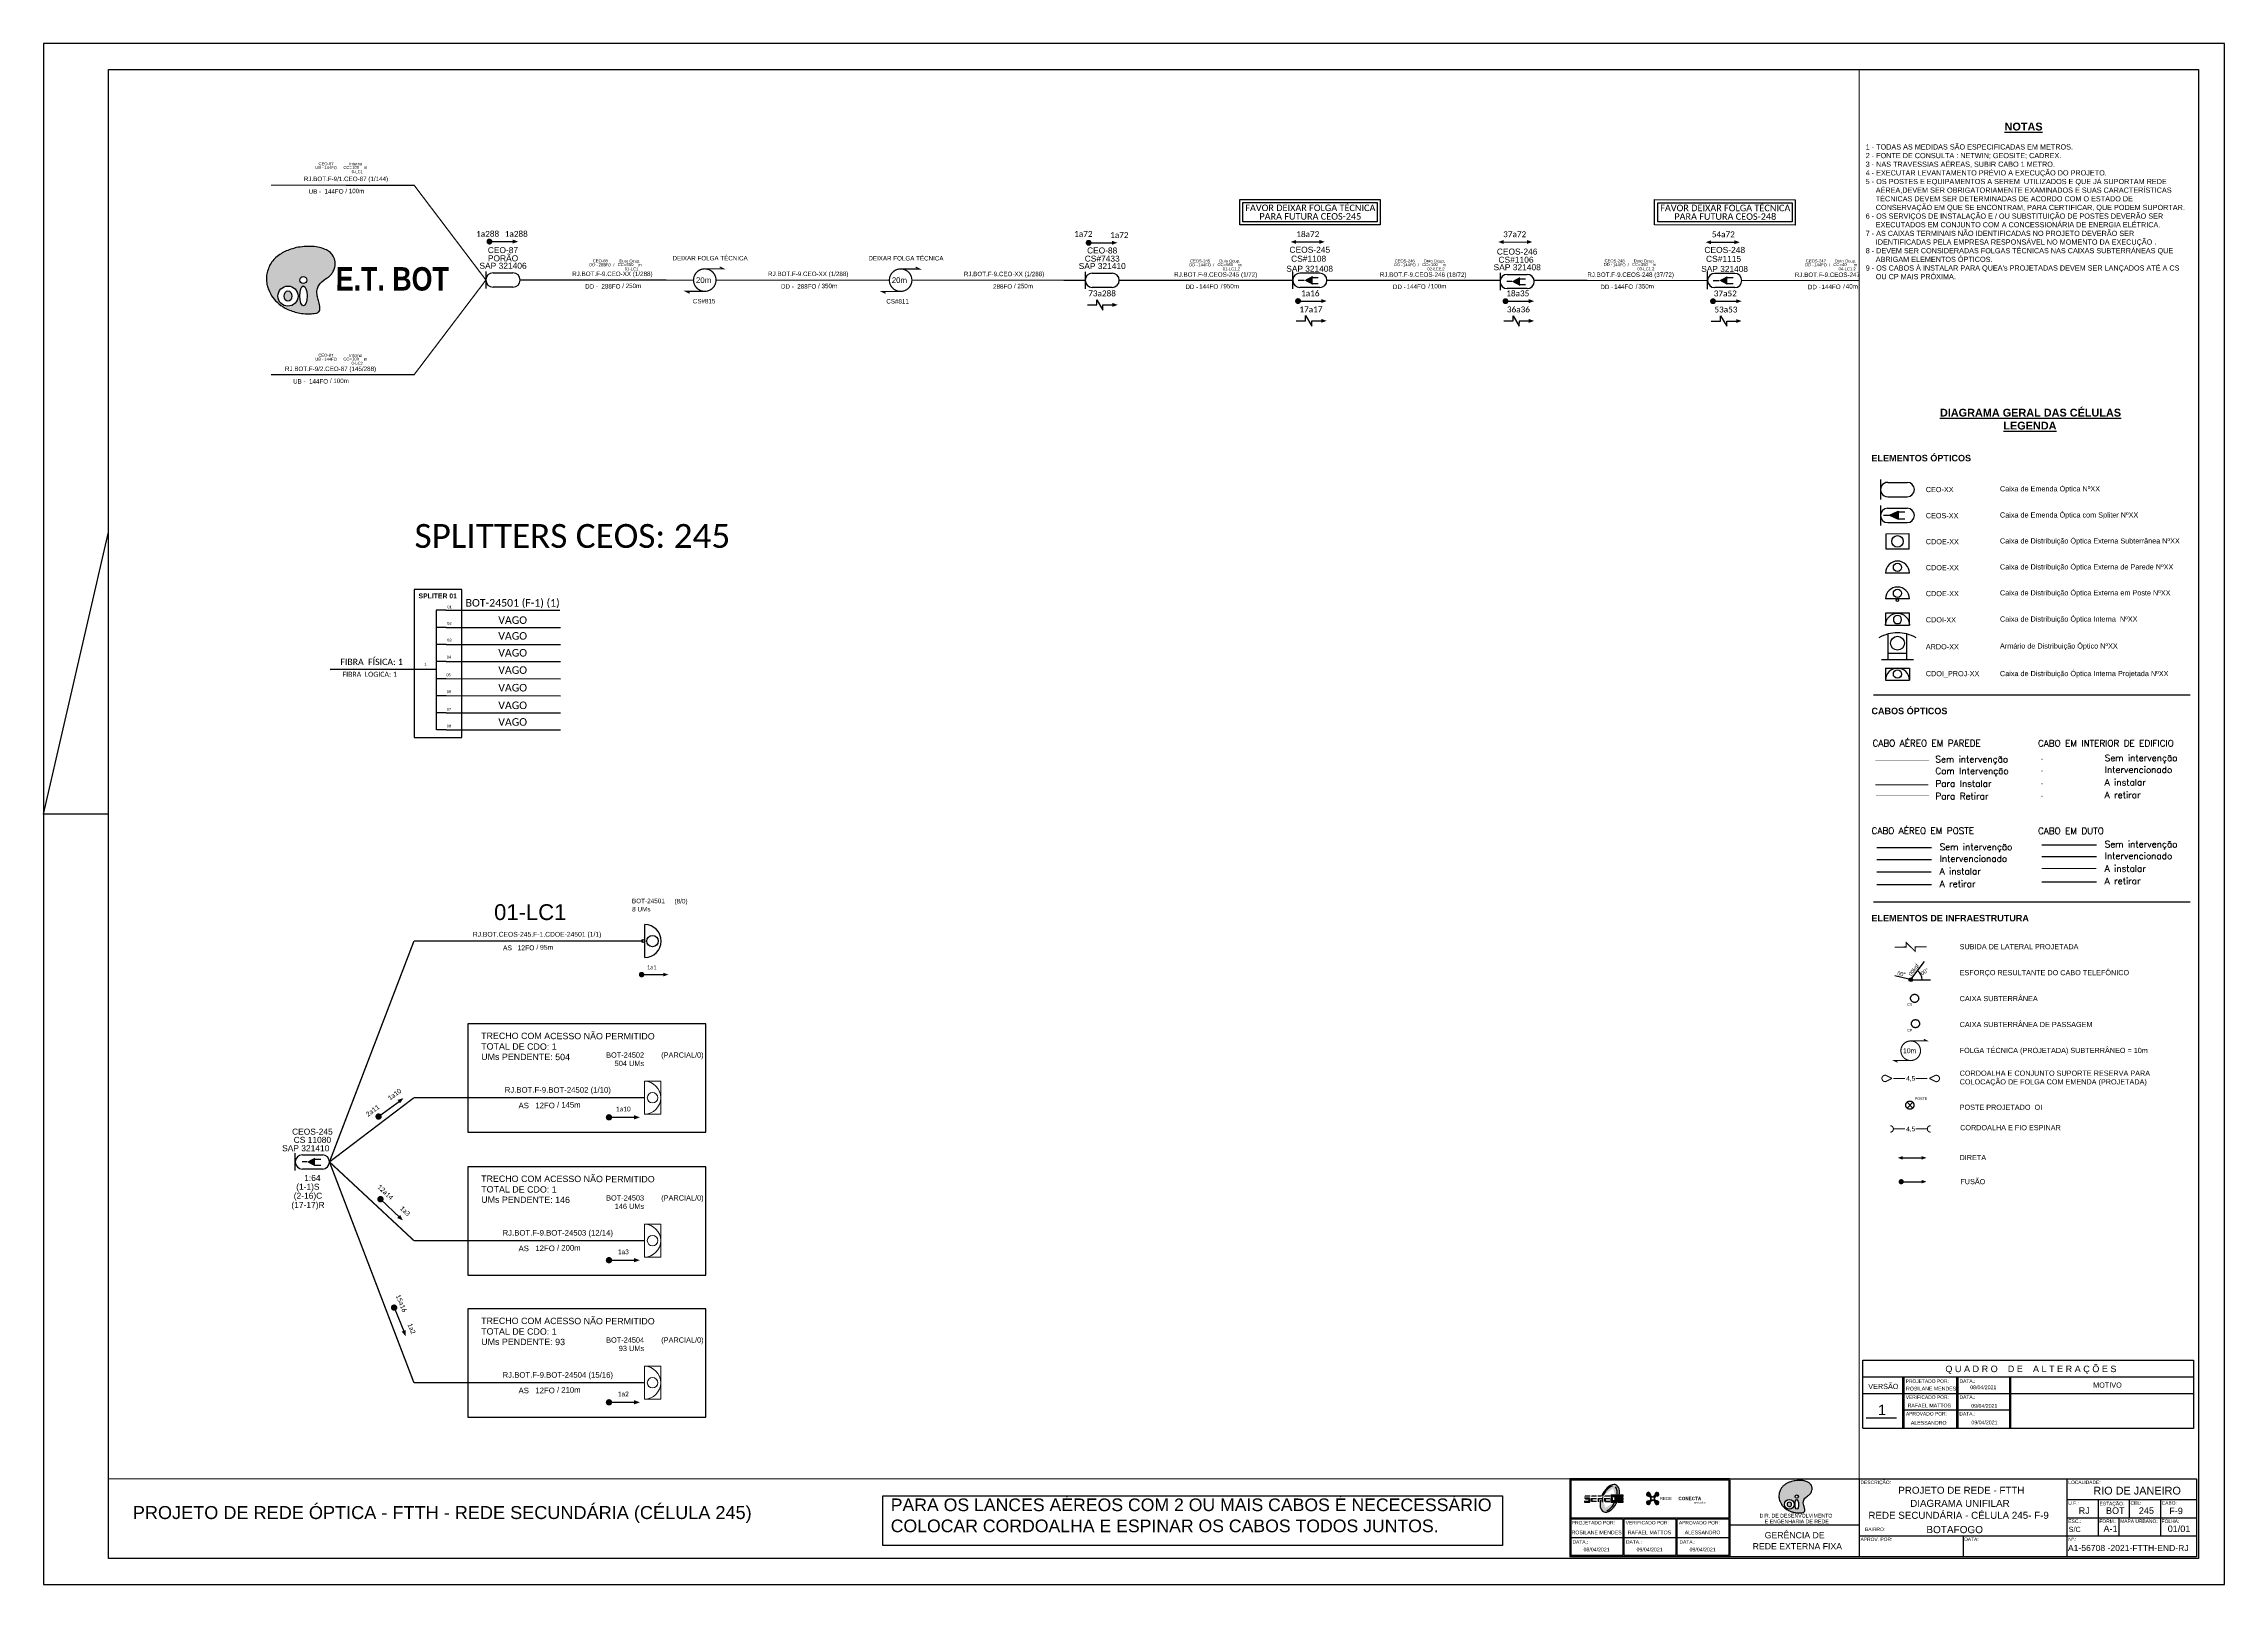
# Paper-space layout 'UN_CEOS-245' of a CAD drawing. Extents: x 1480 to 2321, y -6 to 588.
# The model-space entities are those that its viewports show. They can reach past a viewport. Long polylines and large blocks are cut down to what shows.
import ezdxf
from ezdxf.enums import TextEntityAlignment as Align

# ---------------------------------------------------------------- set-up
doc = ezdxf.new("R2010")
doc.units = ezdxf.units.DM
doc.header["$MEASUREMENT"] = 0
for name, pattern in [('DIVIDE', [1.25, 0.5, -0.25, 0, -0.25, 0, -0.25]), ('DOT', [0.25, 0, -0.25]), ('PHANTOM2', [1.25, 0.625, -0.125, 0.125, -0.125, 0.125, -0.125])]:
    doc.linetypes.add(name, pattern=pattern)
for name, color, linetype, lineweight in [("20.0-LEGENDA DOS CDO'S", 1, 'Continuous', 0), ('20.1-CDO_INTERIOR', 1, 'Continuous', 0), ('20.2-CDO_POSTE', 1, 'Continuous', 5), ('40.1-ETIQUETAS', 1, 'Continuous', 20)]:
    doc.layers.add(name, color=color, linetype=linetype, lineweight=lineweight)
for name, color, linetype in [('20.4-CEOS', 1, 'Continuous'), ('20.5-CABO AÉREO', 1, 'Continuous'), ('20.5-CEO', 1, 'Continuous'), ('CAP a instalar', 1, 'Continuous'), ('CDO_INTERIOR', 1, 'Continuous'), ('CDO_POSTE', 1, 'Continuous'), ('CEO', 1, 'Continuous'), ('CEO1', 1, 'Continuous'), ('CEOS', 1, 'Continuous'), ('E.T.', 7, 'Continuous'), ('label_cabos', 7, 'Continuous'), ('LC1', 3, 'Continuous'), ('SETA', 7, 'Continuous')]:
    doc.layers.add(name, color=color, linetype=linetype)
doc.styles.add('ADESK1', font='romans.shx')
doc.styles.add('ARIAL', font='arial.ttf')
doc.styles.add('HMS', font='arial.ttf', dxfattribs={"height": 0.17})
doc.styles.add('NORMOGRAFO', font='arial.ttf')
doc.styles.add('ROMANS', font='arial.ttf')
doc.styles.add('siredit', font='arial.ttf')
doc.styles.get("Standard").update_dxf_attribs({"font": 'arial.ttf'})
doc.styles.add('SWISS BIT', font='swisscb.ttf')
doc.linetypes.add('FENCELINE1', pattern='A,0.25,-0.1,[133,ltypeshp.shx,S=0.1,R=0,X=-0.1,Y=0],-0.1,1', length=1.45)

# ---------------------------------------------------------------- blocks, each defined once
blk = doc.blocks.new('OI')
h = blk.add_hatch(color=40)
edge = h.paths.add_edge_path()
edge.add_spline(control_points=[(4.35, -0.67), (3.92, -0.99), (3.26, -1.5), (2.81, -2.59), (2.9, -3.5), (3.06, -4.27), (3.31, -4.85), (3.37, -5.39), (3.4, -5.88), (3.2, -6.4), (2.54, -6.61), (1.65, -6.63), (0.55, -6.67), (-0.56, -6.42), (-1.61, -6.14), (-2.77, -5.61), (-3.92, -4.77), (-4.89, -3.7), (-5.34, -2.65), (-5.6, -1.94), (-5.85, -0.96), (-5.71, 0.47), (-5.1, 2.02), (-4.14, 3.02), (-3.3, 3.61), (-2.37, 4.16), (-1.36, 4.44), (-0.56, 4.7), (0.79, 4.85), (2.24, 4.97), (3.79, 4.57), (4.67, 4.21), (5.44, 3.65), (5.76, 2.99), (6.03, 2.21), (6.01, 1.46), (5.72, 0.64), (5.31, 0.08), (4.88, -0.38), (4.51, -0.55), (4.35, -0.67)], knot_values=[0, 0, 0, 0, 1.60434, 2.417191, 3.427595, 4.282808, 4.776746, 5.304182, 5.888771, 6.258406, 6.858137, 7.79129, 8.986195, 10.124242, 11.187857, 12.242908, 13.953784, 15.414161, 16.515391, 17.349188, 17.675853, 19.552021, 21.515531, 22.568638, 23.63245, 24.621084, 25.782718, 26.745347, 27.142653, 29.870543, 31.004649, 31.921532, 32.709589, 33.801391, 34.042471, 35.192333, 35.971461, 36.628871, 37.254359, 37.836911, 37.836911, 37.836911, 37.836911], degree=3, periodic=0)
h.paths.add_polyline_path([(1.13, -0.87, -1), (-0.04, -0.87, -1)], flags=16)
edge = h.paths.add_edge_path(flags=16)
edge.add_ellipse((0.56, -3.59), major_axis=(-0.02, 1.71), ratio=0.361305, start_angle=0, end_angle=360)
h.paths.add_polyline_path([(-0.36, -3.62, -1), (-3.8, -3.62, -1)], flags=16)
edge = h.paths.add_edge_path(flags=0)
edge.add_ellipse((-2.08, -3.62), major_axis=(0, 0.885), ratio=0.758294, start_angle=0, end_angle=360)
at = {"color": 40}
for centre, radius in [((-2.08, -3.62), 1.72), ((0.54, -0.87), 0.587)]:
    blk.add_circle(centre, radius, dxfattribs=at)
blk.add_ellipse((-2.08, -3.62), major_axis=(0, 0.885), ratio=0.758294, start_param=-3.141592653589791, end_param=3.141592653589791, dxfattribs=at)
blk.add_ellipse((0.56, -3.59), major_axis=(-0.02, 1.71), ratio=0.361305, dxfattribs=at)
at = {"color": 40, "start_tangent": (-0.800898, -0.598801), "end_tangent": (-0.800898, -0.598801)}
blk.add_spline([(4.35, -0.67), (3.2, -1.78), (2.9, -2.54), (2.92, -3.55), (3.12, -4.38), (3.28, -4.85), (3.37, -5.37), (3.35, -5.95), (3.2, -6.29), (2.66, -6.55), (1.73, -6.63), (0.54, -6.62), (-0.58, -6.41), (-1.6, -6.11), (-2.56, -5.67), (-3.95, -4.67), (-4.89, -3.56), (-5.37, -2.56), (-5.64, -1.78), (-5.72, -1.46), (-5.63, 0.42), (-4.84, 2.22), (-4.13, 2.99), (-3.27, 3.62), (-2.4, 4.09), (-1.3, 4.47), (-0.37, 4.72), (0.02, 4.77), (2.75, 4.8), (3.85, 4.53), (4.69, 4.16), (5.31, 3.68), (5.85, 2.73), (5.93, 2.5), (5.94, 1.35), (5.67, 0.62), (5.29, 0.08), (4.84, -0.36), (4.35, -0.67)], degree=3, dxfattribs=at)
blk = doc.blocks.new('PDO_PRD')
at = {"color": 1}
blk.add_line((2.5, 0), (-2.5, 0), dxfattribs=at)
blk.add_circle((0, 1.19), 0.862, dxfattribs=at)
blk.add_arc((0, 0), 2.5, 0, 180, dxfattribs=at)
blk = doc.blocks.new('PDO_PST')
at = {"color": 0}
blk.add_line((2.5, 0), (-2.5, 0), dxfattribs=at)
for centre, radius in [((0, 1.19), 0.862), ((0, -0.25), 0.25)]:
    blk.add_circle(centre, radius, dxfattribs=at)
blk.add_arc((0, 0), 2.5, 0, 180, dxfattribs=at)
blk = doc.blocks.new('PDO_EDF')
at = {"color": 1}
for p, q in [((-2.5, 0), (-2.5, 2.5)), ((-2.5, 2.5), (2.5, 2.5)), ((2.5, 0), (-2.5, 0)), ((2.5, 2.5), (2.5, 0))]:
    blk.add_line(p, q, dxfattribs=at)
blk.add_circle((0, 1.19), 0.862, dxfattribs=at)
blk.add_arc((0, 0), 2.5, 0, 180, dxfattribs=at)
blk = doc.blocks.new('PDO_CVP')
at = {"color": 1}
blk.add_lwpolyline([(0, 1.62), (0, -1.62), (-4.72, -1.63), (-4.73, 1.61)], close=True, dxfattribs=at)
blk.add_circle((-2.36, -0.01), 1.21, dxfattribs=at)
blk = doc.blocks.new('A$C78986DF3')
at = {"layer": 'CEOS'}
blk.add_hatch(color=1, dxfattribs=at).paths.add_polyline_path([(0.0118, 0.23968), (0.00838, 0.23812), (0.0118, 0.23657)])
for p, q in [((0.0023, 0.1689), (0.12444, 0.1689)), ((0.0023, 0.08904), (0.12444, 0.08904))]:
    blk.add_line(p, q)
at = {"linetype": 'DOT', "ltscale": 0.1}
blk.add_line((0.06717, 0.14411), (0.08827, 0.14411), dxfattribs=at)
at = {"color": 5, "linetype": 'DOT', "ltscale": 0.1}
blk.add_line((0.06717, 0.13958), (0.08827, 0.13958), dxfattribs=at)
at = {"color": 1, "linetype": 'DOT', "ltscale": 0.1}
blk.add_line((0.06717, 0.13473), (0.08827, 0.13473), dxfattribs=at)
at = {"color": 3, "linetype": 'DOT', "ltscale": 0.1}
blk.add_line((0.06717, 0.12987), (0.08827, 0.12987), dxfattribs=at)
at = {"linetype": 'FENCELINE1', "ltscale": 0.05}
blk.add_line((0.00351, 0.10999), (0.02462, 0.10999), dxfattribs=at)
at = {"ltscale": 0.001}
blk.add_line((0.06717, 0.11107), (0.08827, 0.11107), dxfattribs=at)
at = {"color": 5, "linetype": 'FENCELINE1', "ltscale": 0.05}
blk.add_line((0.00351, 0.10546), (0.02462, 0.10546), dxfattribs=at)
at = {"color": 5, "ltscale": 0.001}
blk.add_line((0.06717, 0.10654), (0.08827, 0.10654), dxfattribs=at)
at = {"color": 3, "linetype": 'FENCELINE1', "ltscale": 0.05}
blk.add_line((0.00351, 0.09575), (0.02462, 0.09575), dxfattribs=at)
at = {"color": 3, "ltscale": 0.001}
blk.add_line((0.06717, 0.09683), (0.08827, 0.09683), dxfattribs=at)
at = {"color": 1}
for p, q in [((0.01591, 0.05924), (0.01044, 0.06051)), ((0.0161, 0.05958), (0.01712, 0.05857)), ((0.01711, 0.05958), (0.01611, 0.05857)), ((0.01732, 0.05907), (0.02421, 0.05907))]:
    blk.add_line(p, q, dxfattribs=at)
at = {"color": 1, "lineweight": -2}
blk.add_line((0.01704, 0.05964), (0.02188, 0.06604), dxfattribs=at)
at = {"color": 0, "linetype": 'DIVIDE', "ltscale": 0.05, "const_width": 0.00008}
blk.add_lwpolyline([(0.02365, 0.14357), (0.00301, 0.14357)], dxfattribs=at)
at = {"color": 5, "linetype": 'DIVIDE', "ltscale": 0.05, "const_width": 0.00008}
blk.add_lwpolyline([(0.02385, 0.13901), (0.00301, 0.13901)], dxfattribs=at)
at = {"color": 1, "linetype": 'DIVIDE', "ltscale": 0.05, "const_width": 0.0004}
blk.add_lwpolyline([(0.02345, 0.13425), (0.00301, 0.13425)], dxfattribs=at)
at = {"color": 3, "linetype": 'DIVIDE', "ltscale": 0.05, "const_width": 0.00008}
blk.add_lwpolyline([(0.0032, 0.13009), (0.02365, 0.13009)], dxfattribs=at)
at = {"color": 1, "linetype": 'Continuous', "lineweight": 40, "ltscale": 0.001, "const_width": 0.0004}
blk.add_lwpolyline([(0.06706, 0.10196), (0.08817, 0.10196)], dxfattribs=at)
at = {"color": 1, "linetype": 'FENCELINE1', "ltscale": 0.05, "const_width": 0.0005}
blk.add_lwpolyline([(0.00351, 0.10061), (0.02462, 0.10061)], dxfattribs=at)
at = {"color": 5, "linetype": 'DIVIDE', "const_width": 0.0004}
blk.add_lwpolyline([(0.02278, 0.07173), (0.01838, 0.07168), (0.01838, 0.06996), (0.01484, 0.07341), (0.01484, 0.07168), (0.01044, 0.07163)], dxfattribs=at)
at = {"color": 1, "const_width": 0.00042}
blk.add_lwpolyline([(0.01661, 0.03546, 1.000012), (0.01661, 0.0279, 0.999978)], format="xyb", close=True, dxfattribs=at)
at = {"color": 1, "const_width": 0.000394}
for points in [[(0.01661, 0.03546), (0.02291, 0.03546), (0.02165, 0.03609)], [(0.01661, 0.0279), (0.01031, 0.0279), (0.01157, 0.02727)]]:
    blk.add_lwpolyline(points, dxfattribs=at)
at = {"const_width": 0.0004}
for points in [[(0.00939, 0.021), (0.00701, 0.02221, 1.175638), (0.0069, 0.01977), (0.00939, 0.021)], [(0.02383, 0.02102), (0.02631, 0.01976, 1.175638), (0.02622, 0.0222), (0.02383, 0.02102)], [(0.0087, 0.00277, -1), (0.0087, 0.0003)], [(0.02425, 0.00278, 1), (0.02425, 0.00031)]]:
    blk.add_lwpolyline(points, format="xyb", dxfattribs=at)
for points in [[(0.00996, 0.021), (0.01446, 0.021)], [(0.01854, 0.02101), (0.02304, 0.02101)], [(0.00996, 0.00153), (0.01446, 0.00153)], [(0.01854, 0.00155), (0.02304, 0.00155)]]:
    blk.add_lwpolyline(points, dxfattribs=at)
at = {"color": 1, "linetype": 'PHANTOM2'}
for points in [[(0.0174, 0.01181), (0.01518, 0.0096)], [(0.0174, 0.0096), (0.01518, 0.01181)]]:
    blk.add_lwpolyline(points, dxfattribs=at)
at = {"color": 1}
blk.add_circle((0.01661, 0.05907), 0.000714, dxfattribs=at)
at = {"color": 5, "linetype": 'PHANTOM2'}
for centre in [(0.01811, 0.05187), (0.01846, 0.04212)]:
    blk.add_circle(centre, 0.00157, dxfattribs=at)
at = {"color": 1, "linetype": 'PHANTOM2'}
blk.add_circle((0.01629, 0.01071), 0.00157, dxfattribs=at)
at = {"color": 7, "lineweight": -2}
blk.add_arc((0.01661, 0.05908), 0.00441, 359.96377, 52.87661, dxfattribs=at)
at = {"layer": 'CDO_INTERIOR', "color": 8}
for p, q in [((0.0069, 0.1792), (0.0161, 0.1792)), ((0.0069, 0.1792), (0.0069, 0.1746)), ((0.0161, 0.1792), (0.0161, 0.1746)), ((0.0069, 0.1746), (0.0161, 0.1746))]:
    blk.add_line(p, q, dxfattribs=at)
blk.add_circle((0.0115, 0.1769), 0.00159, dxfattribs=at)
blk.add_arc((0.0115, 0.1746), 0.0046, 0.02759, 180.02759, dxfattribs=at)
at = {"layer": 'CEO', "color": 1}
for p, q in [((0.00497, 0.25191), (0.00496, 0.24417)), ((0.00773, 0.2508), (0.01527, 0.25079)), ((0.00773, 0.24527), (0.01527, 0.24527))]:
    blk.add_line(p, q, dxfattribs=at)
at = {"layer": 'CEO', "color": 1, "linetype": 'Continuous'}
for p, q in [((0.00792, 0.18502), (0.00792, 0.19235)), ((0.00792, 0.18257), (0.00792, 0.18502)), ((0.00792, 0.18502), (0.0115, 0.18502)), ((0.0115, 0.18502), (0.01509, 0.18502)), ((0.01509, 0.18502), (0.01509, 0.19235)), ((0.01509, 0.18257), (0.01509, 0.18502)), ((0.00536, 0.18257), (0.00792, 0.18257)), ((0.00792, 0.18257), (0.0115, 0.18257)), ((0.0115, 0.18257), (0.01509, 0.18257)), ((0.01509, 0.18257), (0.01765, 0.18257))]:
    blk.add_line(p, q, dxfattribs=at)
at = {"layer": 'CEO', "color": 1}
blk.add_circle((0.0115, 0.18878), 0.00267, dxfattribs=at)
for centre, start, end in [((0.00773, 0.24804), 89.95782, 269.95782), ((0.01527, 0.24803), 269.95782, 89.95782)]:
    blk.add_arc(centre, 0.00276, start, end, dxfattribs=at)
at = {"layer": 'CEO', "color": 1, "linetype": 'Continuous'}
for start, end in [(104.36291, 119.75415), (90, 104.36251), (75.63749, 90), (60.24585, 75.63709)]:
    blk.add_arc((0.0115, 0.17836), 0.01444, start, end, dxfattribs=at)
at = {"layer": 'CEOS', "color": 1}
for p, q in [((0.00496, 0.24191), (0.00497, 0.23417)), ((0.00617, 0.23811), (0.00838, 0.23812)), ((0.00772, 0.24081), (0.01526, 0.24082)), ((0.00774, 0.23528), (0.01528, 0.23529))]:
    blk.add_line(p, q, dxfattribs=at)
for points in [[(0.00838, 0.23812), (0.0118, 0.23968)], [(0.00838, 0.23812), (0.0118, 0.23657)], [(0.0118, 0.23968), (0.0118, 0.23657)], [(0.0118, 0.23946), (0.01439, 0.23947)], [(0.0118, 0.23679), (0.0144, 0.2368)]]:
    blk.add_lwpolyline(points, dxfattribs=at)
for centre, start, end in [((0.00773, 0.23804), 90.12295, 270.12295), ((0.01527, 0.23806), 270.12295, 90.12295)]:
    blk.add_arc(centre, 0.00276, start, end, dxfattribs=at)
at = {"layer": 'CDO_INTERIOR', "color": 1, "xscale": -0.0018431999999997, "yscale": 0.0018431999999997, "zscale": 0.0018431999999997}
blk.add_blockref('PDO_EDF', (0.0115, 0.19573), dxfattribs=at)
at = {"layer": 'CDO_POSTE', "color": 1, "xscale": 0.0018431999999997, "yscale": 0.0018431999999997, "zscale": 0.0018431999999997}
for name, p in [('PDO_PRD', (0.0115, 0.21585)), ('PDO_PST', (0.0115, 0.20585))]:
    blk.add_blockref(name, p, dxfattribs=at)
at = {"layer": 'CEO1', "color": 1, "xscale": 0.0018431999999997, "yscale": 0.0018431999999997, "zscale": 0.0018431999999997}
blk.add_blockref('PDO_CVP', (0.01586, 0.22806), dxfattribs=at)
at = {"color": 7, "lineweight": -2, "style": 'NORMOGRAFO'}
for s, rotation, p in [('00°', 348.19171, (0.01135, 0.0609, 0.10822)), ('00kgf', 52.99999, (0.01684, 0.06038, 0.10822)), ('00°', 32.49215, (0.02103, 0.06067, 0.10822))]:
    blk.add_text(s, height=0.0015, rotation=rotation, dxfattribs=at).set_placement(p)
at = {"color": 5, "style": 'ARIAL'}
for s, p in [('CS', (0.01526, 0.04902)), ('CP', (0.01526, 0.03902))]:
    blk.add_text(s, height=0.001, dxfattribs=at).set_placement(p)
at = {"color": 1}
blk.add_text('10m', height=0.00189, dxfattribs=at).set_placement((0.01364, 0.03074))
at = {"style": 'ARIAL'}
for p in [(0.01661, 0.021), (0.01661, 0.00154)]:
    blk.add_text('4,5', height=0.0018, dxfattribs=at).set_placement(p, align=Align.MIDDLE_CENTER)
at = {"color": 1, "style": 'ARIAL'}
blk.add_text('POSTE', height=0.001, dxfattribs=at).set_placement((0.01825, 0.01272))
at = {"linetype": 'ByBlock', "style": 'ARIAL'}
for s, insert, char_height, width, attachment_point in [('{\\fArial|b1|i0|c0|p34;\\H1.5x;\\L                       DIAGRAMA GERAL DAS CÉLULAS\\P                                            LEGENDA}', (0.00111, 0.27919), 0.002, 0.1232013, 1), ('{\\fArial|b1|i0|c0|p34;ELEMENTOS ÓPTICOS}', (0.00147, 0.26142), 0.0025, 0.1232013, 1), ('CEO-XX', (0.02244, 0.24803), 0.002, 0.0732268, 4), ('Caixa de Emenda Óptica NºXX', (0.05103, 0.24803), 0.002, 0.0732268, 4), ('CEOS-XX', (0.02244, 0.23795), 0.002, 0.0732268, 4), ('Caixa de Emenda Óptica com Spliter NºXX', (0.05103, 0.23795), 0.002, 0.0732268, 4), ('CDOE-XX', (0.02244, 0.22794), 0.002, 0.086699, 4), ('Caixa de Distribuição Óptica Externa Subterrânea NºXX', (0.05103, 0.22794), 0.002, 0.086699, 4), ('CDOE-XX', (0.02244, 0.21792), 0.002, 0.0806851, 4), ('Caixa de Distribuição Óptica Externa de Parede NºXX', (0.05103, 0.21792), 0.002, 0.0806851, 4), ('CDOE-XX', (0.02244, 0.20792), 0.002, 0.0732268, 4), ('Caixa de Distribuição Óptica Externa em Poste NºXX', (0.05103, 0.20792), 0.002, 0.0732268, 4), ('CDOI-XX', (0.02244, 0.19781), 0.002, 0.0732268, 4), ('Caixa de Distribuição Óptica Interna  NºXX', (0.05103, 0.19781), 0.002, 0.0732268, 4), ('ARDO-XX', (0.02244, 0.18743), 0.002, 0.0732268, 4), ('Armário de Distribuição Óptico NºXX', (0.05103, 0.18743), 0.002, 0.0732268, 4), ('CDOI_PROJ-XX', (0.02244, 0.17679), 0.002, 0.0793824, 4), ('Caixa de Distribuição Óptica Interna Projetada NºXX', (0.05103, 0.17679), 0.002, 0.0793824, 4), ('{\\fArial|b1|i0|c0|p34;CABOS ÓPTICOS}', (0.00147, 0.16392), 0.0025, 0.1232013, 1), ('\\pxql;{\\fArial|b1|i0|c0|p34;ELEMENTOS DE INFRAESTRUTURA}', (0.00147, 0.08406), 0.0025, 0.1232013, 1), ('SUBIDA DE LATERAL PROJETADA', (0.03549, 0.0728), 0.002, 0.0732268, 1), ('ESFORÇO RESULTANTE DO CABO TELEFÔNICO ', (0.03549, 0.0628), 0.002, 0.0732268, 1), ('CAIXA SUBTERRÂNEA', (0.03549, 0.0528), 0.002, 0.0732268, 1), ('CAIXA SUBTERRÂNEA DE PASSAGEM', (0.03549, 0.0428), 0.002, 0.0732268, 1), ('FOLGA TÉCNICA (PROJETADA) SUBTERRÂNEO = 10m', (0.03549, 0.0328), 0.002, 0.0919522, 1), ('CORDOALHA E CONJUNTO SUPORTE RESERVA PARA\\PCOLOCAÇÃO DE FOLGA COM EMENDA (PROJETADA)', (0.03549, 0.02403), 0.002, 0.0919522, 1), ('POSTE PROJETADO  OI', (0.03549, 0.0109), 0.002, 0.0732268, 1), ('CORDOALHA E FIO ESPINAR', (0.03567, 0.00303), 0.002, 0.0919522, 1)]:
    blk.add_mtext(s, dxfattribs=dict(at, insert=insert, char_height=char_height, width=width, attachment_point=attachment_point))
at = {"char_height": 0.002489, "attachment_point": 1, "style": 'ADESK1'}
for s, insert, width in [('CABO AÉREO EM PAREDE', (0.0019, 0.15149), 0.0551807), ('CABO EM INTERIOR DE EDIFICIO', (0.06569, 0.15146), 0.0653294), ('Sem intervenção', (0.02613, 0.14532), 0.0551807), ('Sem intervenção', (0.09142, 0.1458), 0.0551807), ('Com Intervenção', (0.02613, 0.14079), 0.0551807), ('Para Instalar', (0.02613, 0.13593), 0.0551807), ('A instalar', (0.09142, 0.13642), 0.0551807), ('Intervencionado', (0.09142, 0.14127), 0.0551807), ('Para Retirar', (0.02613, 0.13108), 0.0551807), ('A retirar', (0.09142, 0.13156), 0.0551807), ('CABO AÉREO EM POSTE', (0.00153, 0.11774), 0.0551807), ('Sem intervenção', (0.02777, 0.11152), 0.0551807), ('CABO EM DUTO', (0.06569, 0.11768), 0.0551807), ('Sem intervenção', (0.09142, 0.11258), 0.0551807), ('A instalar', (0.02777, 0.10213), 0.0551807), ('Intervencionado', (0.02777, 0.10699), 0.0551807), ('A instalar', (0.09142, 0.1032), 0.0551807), ('Intervencionado', (0.09142, 0.10805), 0.0551807), ('A retirar', (0.02777, 0.09728), 0.0551807), ('A retirar', (0.09142, 0.09834), 0.0551807)]:
    blk.add_mtext(s, dxfattribs=dict(at, insert=insert, width=width))
blk = doc.blocks.new('LOGOTIPO REDE CONECTA')
h = blk.add_hatch(color=40)
h.dxf.hatch_style = 1
h.paths.add_polyline_path([(2086.7, 1517.1), (2086.3, 1517.1, 0.924122), (2086.5, 1514, -0.371445), (2088.6, 1512.1, -0.414214), (2090, 1513.5, -0.416703), (2088, 1515.6, 0.373404)])
h.paths.add_polyline_path([(2095, 1515.4), (2095, 1515.7, 0.929009), (2092, 1515.6, -0.416703), (2090, 1513.5, -0.414214), (2091.4, 1512, -0.371445), (2093.5, 1514, 0.373557)])
h.paths.add_polyline_path([(2093.5, 1510.1, -0.416703), (2091.4, 1512.1, -0.414214), (2090, 1510.7, -0.371445), (2092, 1508.5, 0.924122), (2095, 1508.4), (2095, 1508.8, 0.373404)])
h.paths.add_polyline_path([(2090, 1510.7, -0.414214), (2088.6, 1512, -0.416703), (2086.5, 1510.1, 0.913444), (2086.3, 1507.1), (2086.7, 1507.1, 0.364971), (2088, 1508.5, -0.371445)])
at = {"color": 40}
for points in [[(2086.5, 1514, -0.370562), (2088.6, 1512.1)], [(2088, 1515.6, 0.416703), (2090, 1513.5)], [(2092, 1515.6, -0.416703), (2090, 1513.5)], [(2093.5, 1514, 0.370562), (2091.4, 1512)], [(2086.5, 1510.1, 0.416703), (2088.6, 1512)], [(2088, 1508.5, -0.370562), (2090, 1510.7)], [(2092, 1508.5, 0.370562), (2090, 1510.7)], [(2093.5, 1510.1, -0.416703), (2091.4, 1512.1)]]:
    blk.add_lwpolyline(points, format="xyb", dxfattribs=at)
blk.add_circle((2090, 1512.1), 1.4, dxfattribs=at)
for centre, start, end in [((2086.5, 1515.6), 1.6038, 267.7221), ((2093.5, 1515.5), 271.6274, 177.7457), ((2086.5, 1508.6), 92.3533, 358.4716), ((2093.5, 1508.6), 182.2779, 88.3962)]:
    blk.add_arc(centre, 1.51, start, end, dxfattribs=at)
at = {"width": 46.358, "attachment_point": 1}
for s, insert, char_height in [('{\\fBankGothic Md BT|b0|i0|c0|p34;REDE }', (2095.9, 1513.3), 2.5), ('{\\fBankGothic Md BT|b1|i0|c0|p34; CONECTA}', (2109.7, 1513.4), 2.7)]:
    blk.add_mtext(s, dxfattribs=dict(at, insert=insert, char_height=char_height))
at = {"color": 40, "insert": (2123.2, 1509.6), "char_height": 1.5, "width": 46.358, "attachment_point": 1}
blk.add_mtext('{\\fBankGothic Md BT|b0|i0|c0|p34;operações }', dxfattribs=at)
blk = doc.blocks.new('CEOS_RP_CT_DRT')
at = {"layer": '20.4-CEOS', "color": 0}
for p, q in [((-4.54, 1.19), (-1.19, 1.19)), ((-1.19, -1.19), (-4.54, -1.19))]:
    blk.add_line(p, q, dxfattribs=at)
for points in [[(-5.73, -1.43), (-5.73, 1.44)], [(-3.79, 0), (-4.59, 0)], [(-2.47, 0.48), (-1.45, 0.48)], [(-2.47, -0.52), (-1.45, -0.52)]]:
    blk.add_lwpolyline(points, dxfattribs=at)
blk.add_lwpolyline([(-3.79, 0, 0, 1.47, 0), (-2.41, 0, 1.47, 1.47, 0)], format="xyseb", dxfattribs=at)
for centre, start, end in [((-4.54, 0), 90, 270), ((-1.19, 0), 270, 90)]:
    blk.add_arc(centre, 1.19, start, end, dxfattribs=at)
at = {"layer": '20.4-CEOS', "color": 7, "style": 'siredit'}
for tag, p in [('Nº_DA_CEOS', (-2.86, 5.6)), ('LOCAL', (-2.86, 4.24)), ('SAP', (-2.86, 2.78)), ('RACIO_SPLITAGEM', (-2.86, -1.88)), ('FIBRAS_SPLITTER', (-2.86, -3.58)), ('RESERVA_FINAIS', (-2.86, -6.39)), ('FIBRAS_TOP_C', (-2.86, -5.08))]:
    blk.add_attdef(tag, text='', height=1.01, dxfattribs=at).set_placement(p, align=Align.TOP_CENTER)
blk = doc.blocks.new('ETIQUETA_RS5F')
at = {"layer": '40.1-ETIQUETAS', "color": 0, "style": 'siredit'}
blk.add_text('/', height=1.5, dxfattribs=at).set_placement((1.55, -1.95), align=Align.MIDDLE_RIGHT)
for tag, p in [('ETIQUETA_R_SECUNDARIA', (1.18, 2.1)), ('ETIQUETA_R_PRIMARIA', (1.18, 4.1)), ('F_ATIVAS/F_MORTAS', (1.11, -4.24))]:
    blk.add_attdef(tag, text='', height=1.5, dxfattribs=at).set_placement(p, align=Align.MIDDLE_CENTER)
for tag, p in [('TIPO_CABO', (-6.62, -2.12)), ('CAP_CABO', (0.37, -2.09))]:
    blk.add_attdef(tag, text='', height=1.5, dxfattribs=at).set_placement(p, align=Align.MIDDLE_RIGHT)
blk.add_attdef('METROS', text='', height=1.5, dxfattribs=at).set_placement((2.11, -1.95), align=Align.MIDDLE_LEFT)
for tag, p in [('FUSÃO_1', (0.82, -8.39)), ('FUSÃO_2', (0.82, -10.6)), ('FUSÃO_3', (0.82, -12.93)), ('FUSÃO_4', (0.82, -15.14)), ('FUSÃO_5', (0.82, -17.16))]:
    blk.add_attdef(tag, text='', height=1.5, dxfattribs=at).set_placement(p, align=Align.CENTER)
blk = doc.blocks.new('CDOE-TEXTO PADRÃO')
at = {"layer": "20.0-LEGENDA DOS CDO'S", "color": 0, "style": 'ARIAL'}
for tag, p in [('CDO_N', (0.49, 7.39)), ('SAP', (0.51, 1.67)), ('CORDOALHA', (0.5, 4.33)), ('SPLITER_1', (0.59, -0.91)), ('(XX-XX_F)S', (0.54, -8.29)), ('SPLITER_2', (0.6, -3.55)), ('(XX-XX_L)S', (0.55, -10.83)), ('UMS', (0.55, -13.15))]:
    blk.add_attdef(tag, p, '', height=1.7, rotation=0.11799, dxfattribs=at)
blk.add_attdef('FIBRAS_UTILIZADAS', text='', height=1.7, rotation=0.11799, dxfattribs=at).set_placement((19.77, 7.43), align=Align.CENTER)
blk = doc.blocks.new('CDOE POSTE_')
at = {"color": 1}
blk.add_line((12.9, -5.5), (-2.4, -5.5), dxfattribs=at)
for centre, radius in [((5.3, -1.9), 2.64), ((5.3, -6.2), 0.708)]:
    blk.add_circle(centre, radius, dxfattribs=at)
blk.add_arc((5.3, -5.5), 7.65, 0, 180, dxfattribs=at)
blk = doc.blocks.new('CDOI_INT')
at = {"layer": '20.1-CDO_INTERIOR', "color": 0, "lineweight": 18}
blk.add_lwpolyline([(4.25, -4.25), (4.25, 4.25), (0, 4.25), (0, -4.25)], close=True, dxfattribs=at)
blk.add_circle((2.12, 0), 1.36, dxfattribs=at)
blk.add_arc((0, 0), 4.25, 270, 90, dxfattribs=at)
at = {"layer": "20.0-LEGENDA DOS CDO'S", "color": 0, "style": 'ARIAL'}
for tag, p in [('CDO_N', (-0.08, 10.38)), ('SPLITER_1', (21.18, 10.38)), ('SAP', (-0.08, 6.23)), ('SURVEY', (-0.08, 8.2)), ('SPLITER_2', (21.19, 8.68)), ('1:XX', (5.94, -2.22)), ('UMS', (5.94, -4.24))]:
    blk.add_attdef(tag, p, '', height=1.36, dxfattribs=at)
blk.add_attdef('FIBRAS_UTILIZADAS', text='', height=1.36, dxfattribs=at).set_placement((15.34, 10.38), align=Align.CENTER)
blk = doc.blocks.new('*U115')
at = {"layer": '20.5-CEO'}
for p, q in [((-1.56, 1.26), (1.8, 1.26)), ((1.8, -1.13), (-1.56, -1.13))]:
    blk.add_line(p, q, dxfattribs=at)
blk.add_lwpolyline([(-2.75, 1.51), (-2.75, -1.38)], dxfattribs=at)
for centre, start, end in [((-1.56, 0.07), 90, 270), ((1.8, 0.07), 270, 90)]:
    blk.add_arc(centre, 1.2, start, end, dxfattribs=at)
at = {"layer": '20.5-CEO', "color": 7, "style": 'siredit'}
for tag, p in [('LOCAL', (0.12, 4.23)), ('FID', (0.11, 5.61)), ('SAP', (0.12, 2.97)), ('FIBRAS_RESERVA', (0.12, -1.94))]:
    blk.add_attdef(tag, text='', height=1.01, dxfattribs=at).set_placement(p, align=Align.TOP_CENTER)
for tag, flags, p in [('ID_ATIVIDADE', 3, (0.11, -3.51)), ('FATOR', 1, (0.11, -4.82))]:
    blk.add_attdef(tag, text='', height=1.01, dxfattribs=dict(at, flags=flags)).set_placement(p, align=Align.TOP_CENTER)
at = {"layer": '20.5-CEO', "color": 7, "style": 'siredit', "flags": 3}
blk.add_attdef('QTDE', (-4.88, -7.06), '', height=1.01, dxfattribs=at)
blk = doc.blocks.new('Inst CB DT OCUP CFOA-SM-DD-S-288-TS')
at = {"layer": 'label_cabos', "color": 0, "style": 'siredit'}
for tag, flags, p in [('ID_ATIVIDADE', 3, (1.31, 2.67)), ('FATOR', 1, (11.56, 2.55))]:
    blk.add_attdef(tag, text='', height=1, rotation=359.69001, dxfattribs=dict(at, flags=flags)).set_placement(p, align=Align.MIDDLE_CENTER)
for tag, p in [('TIPO_CABO', (1.11, 0)), ('DESTINO_CABO', (3.13, 1.26)), ('CABO', (4.69, -0.05)), ('/', (7.71, -0.05)), ('LANCE', (10.41, 0.02)), ('TIPO_CABO', (13.11, 1.24)), ('UND', (16.46, 0)), ('FID', (13.65, -1.41))]:
    blk.add_attdef(tag, text='', height=1, rotation=359.69001, dxfattribs=at).set_placement(p, align=Align.MIDDLE_CENTER)
blk.add_attdef('QTDE', (11.93, -0.45), '', height=1, rotation=359.69001, dxfattribs=at)
blk = doc.blocks.new('Inst CB DT OCUP CFOA-SM-DD-S-144')
at = {"layer": 'label_cabos', "color": 0, "style": 'siredit'}
for tag, flags, p in [('ID_ATIVIDADE', 3, (1.31, 2.67)), ('FATOR', 1, (11.56, 2.55))]:
    blk.add_attdef(tag, text='', height=1, rotation=359.69001, dxfattribs=dict(at, flags=flags)).set_placement(p, align=Align.MIDDLE_CENTER)
for tag, p in [('TIPO_CABO', (1.11, 0)), ('DESTINO_CABO', (3.13, 1.26)), ('CABO', (4.69, -0.05)), ('/', (7.71, -0.05)), ('LANCE', (10.41, 0.02)), ('TIPO_CABO', (13.11, 1.24)), ('UND', (16.46, 0)), ('FID', (13.65, -1.41))]:
    blk.add_attdef(tag, text='', height=1, rotation=359.69001, dxfattribs=at).set_placement(p, align=Align.MIDDLE_CENTER)
blk.add_attdef('QTDE', (11.93, -0.45), '', height=1, rotation=359.69001, dxfattribs=at)
blk = doc.blocks.new('*U116')
at = {"layer": '20.5-CEO'}
for p, q in [((-1.56, 1.26), (1.8, 1.26)), ((1.8, -1.13), (-1.56, -1.13))]:
    blk.add_line(p, q, dxfattribs=at)
blk.add_lwpolyline([(-2.75, 1.51), (-2.75, -1.38)], dxfattribs=at)
for centre, start, end in [((-1.56, 0.07), 90, 270), ((1.8, 0.07), 270, 90)]:
    blk.add_arc(centre, 1.2, start, end, dxfattribs=at)
at = {"layer": '20.5-CEO', "color": 7, "style": 'siredit'}
for tag, p in [('LOCAL', (0.12, 4.23)), ('FID', (0.11, 5.61)), ('SAP', (0.12, 2.97)), ('FIBRAS_RESERVA', (0.12, -1.94))]:
    blk.add_attdef(tag, text='', height=1.01, dxfattribs=at).set_placement(p, align=Align.TOP_CENTER)
for tag, flags, p in [('ID_ATIVIDADE', 3, (0.11, -3.51)), ('FATOR', 1, (0.11, -4.82))]:
    blk.add_attdef(tag, text='', height=1.01, dxfattribs=dict(at, flags=flags)).set_placement(p, align=Align.TOP_CENTER)
at = {"layer": '20.5-CEO', "color": 7, "style": 'siredit', "flags": 3}
blk.add_attdef('QTDE', (-4.88, -7.06), '', height=1.01, dxfattribs=at)
blk = doc.blocks.new('*U117')
at = {"layer": '20.5-CEO'}
for p, q in [((-1.56, 1.26), (1.8, 1.26)), ((1.8, -1.13), (-1.56, -1.13))]:
    blk.add_line(p, q, dxfattribs=at)
blk.add_lwpolyline([(-2.75, 1.51), (-2.75, -1.38)], dxfattribs=at)
for centre, start, end in [((-1.56, 0.07), 90, 270), ((1.8, 0.07), 270, 90)]:
    blk.add_arc(centre, 1.2, start, end, dxfattribs=at)
at = {"layer": '20.5-CEO', "color": 7, "style": 'siredit'}
for tag, p in [('LOCAL', (0.12, 4.23)), ('FID', (0.11, 5.61)), ('SAP', (0.12, 2.97)), ('FIBRAS_RESERVA', (0.12, -1.94))]:
    blk.add_attdef(tag, text='', height=1.01, dxfattribs=at).set_placement(p, align=Align.TOP_CENTER)
for tag, flags, p in [('ID_ATIVIDADE', 3, (0.11, -3.51)), ('FATOR', 1, (0.11, -4.82))]:
    blk.add_attdef(tag, text='', height=1.01, dxfattribs=dict(at, flags=flags)).set_placement(p, align=Align.TOP_CENTER)
at = {"layer": '20.5-CEO', "color": 7, "style": 'siredit', "flags": 3}
blk.add_attdef('QTDE', (-4.88, -7.06), '', height=1.01, dxfattribs=at)
blk = doc.blocks.new('Inst CB INT CFOI-SM-UB-144')
at = {"layer": 'label_cabos', "color": 0, "style": 'siredit'}
for tag, flags, p in [('ID_ATIVIDADE', 3, (1.31, 2.67)), ('/', 2, (7.71, -0.05)), ('FATOR', 1, (11.56, 2.55))]:
    blk.add_attdef(tag, text='', height=1, rotation=359.69001, dxfattribs=dict(at, flags=flags)).set_placement(p, align=Align.MIDDLE_CENTER)
for tag, p in [('TIPO_CABO', (1.11, 0)), ('DESTINO_CABO', (3.13, 1.26)), ('CABO', (4.69, -0.05)), ('LANCE', (10.41, 0.02)), ('TIPO_CABO', (13.11, 1.24)), ('UND', (16.46, 0)), ('FID', (13.65, -1.41))]:
    blk.add_attdef(tag, text='', height=1, rotation=359.69001, dxfattribs=at).set_placement(p, align=Align.MIDDLE_CENTER)
blk.add_attdef('QTDE', (11.93, -0.45), '', height=1, rotation=359.69001, dxfattribs=at)

msp = doc.modelspace()

# ---------------------------------------------------------------- linework, layer by layer
at = {"color": 7, "linetype": 'Continuous'}
for p, q in [((29055.78, 4331.38), (29055.78, 4287.95)), ((29059.29, 4331.38), (29055.78, 4331.38)), ((29059.47, 4325.1), (29055.95, 4325.1)), ((29059.47, 4318.91), (29055.95, 4318.91)), ((29052.13, 4309.96), (29055.76, 4309.96)), ((29059.47, 4312.69), (29055.95, 4312.69)), ((29059.47, 4306.52), (29055.95, 4306.52)), ((29059.47, 4300.36), (29055.95, 4300.36)), ((29059.47, 4294.17), (29055.95, 4294.17)), ((29059.47, 4287.99), (29055.95, 4287.99))]:
    msp.add_line(p, q, dxfattribs=at)
at = {"color": 10, "linetype": 'Continuous'}
for p, q in [((29059.29, 4331.38), (29100.67, 4331.37)), ((29059.47, 4325.1), (29100.84, 4325.09)), ((29059.47, 4318.92), (29100.84, 4318.91)), ((29059.47, 4312.7), (29100.84, 4312.69)), ((29059.47, 4306.54), (29100.84, 4306.52)), ((29059.47, 4300.37), (29100.84, 4300.36)), ((29059.47, 4294.18), (29100.84, 4294.17)), ((29059.47, 4287.99), (29100.84, 4287.98))]:
    msp.add_line(p, q, dxfattribs=at)
at = {"color": 1, "linetype": 'Continuous', "lineweight": 60}
msp.add_line((29052.13, 4309.96), (29017.34, 4309.85), dxfattribs=at)
at = {"color": 3, "ltscale": 9e-07}
for points in [[(29347.08, 4480.18), (29398.03, 4480.16), (29398.02, 4470.98), (29347.08, 4471)], [(29348.21, 4479.05), (29396.89, 4479.03), (29396.89, 4472.11), (29348.21, 4472.13)], [(29497.5, 4480.13), (29548.45, 4480.11), (29548.45, 4470.92), (29497.5, 4470.94)], [(29498.64, 4478.99), (29547.32, 4478.98), (29547.31, 4472.06), (29498.63, 4472.07)], [(29572.72, 4479.99), (29623.66, 4479.97), (29623.66, 4470.79), (29572.71, 4470.81)], [(29573.85, 4478.86), (29622.53, 4478.84), (29622.52, 4471.92), (29573.84, 4471.94)]]:
    msp.add_lwpolyline(points, close=True, dxfattribs=at)
at = {"color": 0, "const_width": 1.07}
for points in [[(29074.6, 4464.91, 1), (29075.67, 4464.91, 1)], [(29291.8, 4464.48, 1), (29292.87, 4464.48, 1)], [(29367.7, 4443.36, 1), (29368.77, 4443.36, 1)], [(29442.91, 4443.33, 1), (29443.98, 4443.33, 1)], [(29518.12, 4443.31, 1), (29519.19, 4443.31, 1)]]:
    msp.add_lwpolyline(points, format="xyb", close=True, dxfattribs=at)
at = {"color": 1, "const_width": 0.453}
for points in [[(29153.18, 4455.04, 1.000012), (29153.17, 4446.89, 0.999978)], [(29224.17, 4455.01, 1.000012), (29224.17, 4446.86, 0.999978)]]:
    msp.add_lwpolyline(points, format="xyb", close=True, dxfattribs=at)
at = {"color": 1, "const_width": 0.425}
for points in [[(29153.18, 4455.04), (29159.97, 4455.04), (29158.61, 4455.72)], [(29224.17, 4455.01), (29230.96, 4455.01), (29229.61, 4455.69)], [(29153.17, 4446.89), (29146.38, 4446.89), (29147.74, 4446.21)], [(29224.17, 4446.86), (29217.37, 4446.86), (29218.73, 4446.18)]]:
    msp.add_lwpolyline(points, dxfattribs=at)
at = {"color": 0}
for points in [[(29295.27, 4441.98), (29295.27, 4443.87), (29297.53, 4440.1), (29297.53, 4441.98)], [(29370.99, 4436.2), (29370.99, 4438.09), (29373.24, 4434.31), (29373.25, 4436.2)], [(29446.2, 4436.17), (29446.2, 4438.06), (29448.45, 4434.28), (29448.46, 4436.17)], [(29521.41, 4436.14), (29521.41, 4438.03), (29523.67, 4434.26), (29523.67, 4436.14)]]:
    msp.add_lwpolyline(points, dxfattribs=at)
at = {"color": 7}
msp.add_lwpolyline([(29047.81, 4285.17), (29065.09, 4285.17), (29065.09, 4338.83), (29047.81, 4338.83)], close=True, dxfattribs=at)
for points, const_width in [([(29129.78, 4199.28, 1), (29130.78, 4199.28, 1)], 1), ([(29034.47, 4147.49, 1), (29035.4, 4148.18, 1)], 1.15), ([(29117.88, 4147.56, 1), (29119.03, 4147.56, 1)], 1.15), ([(29035.2, 4118.3, 1), (29036.04, 4117.5, 1)], 1.15), ([(29117.88, 4095.78, 1), (29119.03, 4095.78, 1)], 1.15), ([(29040.35, 4079.13, 1), (29040.78, 4078.06, 1)], 1.15), ([(29117.88, 4044.28, 1), (29119.03, 4044.28, 1)], 1.15)]:
    msp.add_lwpolyline(points, format="xyb", close=True, dxfattribs=dict(const_width=const_width))
at = {"color": 3}
for points in [[(29067.34, 4142.18), (29153.57, 4142.18), (29153.57, 4181.4), (29067.34, 4181.4)], [(29067.34, 4090.41), (29153.57, 4090.41), (29153.57, 4129.62), (29067.34, 4129.62)], [(29067.34, 4038.91), (29153.57, 4038.91), (29153.57, 4078.12), (29067.34, 4078.12)]]:
    msp.add_lwpolyline(points, close=True, dxfattribs=at)
at = {"layer": '20.4-CEOS', "color": 8}
for p, q in [((29376.12, 4453.46), (29368.88, 4453.46)), ((29526.54, 4453.4), (29519.3, 4453.41)), ((29376.12, 4448.3), (29368.88, 4448.3)), ((29526.54, 4448.24), (29519.3, 4448.24))]:
    msp.add_line(p, q, dxfattribs=at)
for points in [[(29366.29, 4447.77), (29366.3, 4453.99)], [(29368.3, 4450.88), (29370.5, 4450.88)], [(29373.36, 4451.9), (29375.55, 4451.9)], [(29516.72, 4447.71), (29516.72, 4453.94)], [(29518.72, 4450.82), (29520.92, 4450.82)], [(29523.78, 4451.85), (29525.98, 4451.85)], [(29373.35, 4449.76), (29375.55, 4449.75)], [(29523.78, 4449.7), (29525.98, 4449.7)]]:
    msp.add_lwpolyline(points, dxfattribs=at)
for points in [[(29370.5, 4450.88, 0, 3.19, 0), (29373.49, 4450.88, 3.19, 3.19, 0)], [(29520.92, 4450.82, 0, 3.19, 0), (29523.91, 4450.82, 3.19, 3.19, 0)]]:
    msp.add_lwpolyline(points, format="xyseb", dxfattribs=at)
at = {"layer": '20.4-CEOS'}
msp.add_lwpolyline([(29445.68, 4450.45, 0, 3.19, 0), (29448.67, 4450.45, 3.19, 3.19, 0)], format="xyseb", dxfattribs=at)
for points in [[(29448.53, 4451.47), (29450.73, 4451.47)], [(29445.68, 4450.45), (29443.94, 4450.45)], [(29448.53, 4449.32), (29450.73, 4449.32)]]:
    msp.add_lwpolyline(points, dxfattribs=at)
at = {"layer": '20.4-CEOS', "color": 8}
for centre, start, end in [((29368.88, 4450.88), 89.97844, 269.97844), ((29376.12, 4450.88), 269.97844, 89.97844), ((29519.3, 4450.82), 89.97844, 269.97844), ((29526.54, 4450.82), 269.97844, 89.97844)]:
    msp.add_arc(centre, 2.58, start, end, dxfattribs=at)
at = {"layer": '20.5-CABO AÉREO', "color": 1, "ltscale": 50, "const_width": 0.431}
for points in [[(28995.98, 4485.35), (29047.83, 4485.33), (29073.85, 4450.99)], [(28995.95, 4416.69), (29047.81, 4416.67), (29073.85, 4450.99)], [(29086.26, 4450.99), (29149.1, 4450.96)], [(29157.25, 4450.96), (29220.09, 4450.94)], [(29228.25, 4450.93), (29291.08, 4450.91)]]:
    msp.add_lwpolyline(points, dxfattribs=at)
at = {"layer": '40.1-ETIQUETAS', "const_width": 0.431}
for points in [[(29303.49, 4450.91), (29366.3, 4450.88)], [(29378.7, 4450.88), (29441.51, 4450.85)], [(29453.91, 4450.85), (29516.72, 4450.83)], [(29529.12, 4450.82), (29591.93, 4450.8)]]:
    msp.add_lwpolyline(points, dxfattribs=at)
at = {"layer": 'CAP a instalar', "color": 1, "ltscale": 5, "const_width": 0.503}
for points in [[(29017.13, 4131.4), (29047.75, 4211.42)], [(29047.75, 4211.42), (29130.89, 4211.46)]]:
    msp.add_lwpolyline(points, dxfattribs=at)
at = {"layer": 'CAP a instalar', "color": 251, "ltscale": 5, "const_width": 0.503}
for points in [[(29017.13, 4131.4), (29047.75, 4154.66)], [(29047.75, 4154.66), (29131.29, 4154.66)], [(29017.13, 4131.4), (29047.75, 4102.88)], [(29017.13, 4131.4), (29047.75, 4051.38)], [(29047.75, 4102.88), (29131.29, 4102.88)], [(29047.75, 4051.38), (29131.29, 4051.38)]]:
    msp.add_lwpolyline(points, dxfattribs=at)
at = {"layer": 'SETA', "color": 0}
for points in [[(29075.13, 4464.91), (29084.31, 4464.9)], [(29292.33, 4464.48), (29301.51, 4464.47)], [(29367.54, 4464.8), (29376.72, 4464.79)], [(29442.76, 4464.77), (29451.94, 4464.76)], [(29517.97, 4464.67), (29527.15, 4464.67)], [(29368.23, 4443.36), (29377.41, 4443.36)], [(29443.44, 4443.33), (29452.62, 4443.33)], [(29518.66, 4443.31), (29527.84, 4443.3)], [(29291.86, 4441.99), (29295.27, 4441.98)], [(29297.53, 4441.98), (29300.94, 4441.98)], [(29367.58, 4436.2), (29370.99, 4436.2)], [(29373.25, 4436.2), (29376.66, 4436.2)], [(29442.79, 4436.17), (29446.2, 4436.17)], [(29448.46, 4436.17), (29451.87, 4436.17)], [(29518, 4436.14), (29521.41, 4436.14)], [(29523.67, 4436.14), (29527.08, 4436.14)]]:
    msp.add_lwpolyline(points, dxfattribs=at)
at = {"layer": 'SETA'}
for points in [[(29130.28, 4199.28), (29138.87, 4199.28)], [(29034.93, 4147.83), (29042.9, 4153.71)], [(29118.45, 4147.56), (29128.35, 4147.56)], [(29035.62, 4117.9), (29042.8, 4111.08)], [(29118.45, 4095.78), (29128.35, 4095.78)], [(29040.57, 4078.6), (29044.28, 4069.42)], [(29118.45, 4044.28), (29128.35, 4044.28)]]:
    msp.add_lwpolyline(points, dxfattribs=at)
at = {"layer": 'SETA', "color": 0}
for points in [[(29083.58, 4465.63), (29085.53, 4464.92), (29083.58, 4464.21)], [(29300.78, 4465.2), (29302.73, 4464.49), (29300.78, 4463.77)], [(29367.54, 4465.51), (29365.59, 4464.8), (29367.54, 4464.08)], [(29375.99, 4465.52), (29377.94, 4464.81), (29375.99, 4464.1)], [(29442.76, 4465.48), (29440.8, 4464.77), (29442.76, 4464.06)], [(29451.2, 4465.49), (29453.16, 4464.78), (29451.2, 4464.07)], [(29517.97, 4465.39), (29516.01, 4464.68), (29517.97, 4463.96)], [(29526.41, 4465.4), (29528.37, 4464.68), (29526.41, 4463.97)], [(29376.68, 4444.09), (29378.63, 4443.37), (29376.68, 4442.66)], [(29451.89, 4444.06), (29453.84, 4443.34), (29451.89, 4442.63)], [(29527.1, 4444.03), (29529.05, 4443.32), (29527.1, 4442.61)], [(29300.94, 4442.69), (29302.9, 4441.98), (29300.94, 4441.27)], [(29376.66, 4436.91), (29378.61, 4436.2), (29376.66, 4435.48)], [(29451.87, 4436.88), (29453.82, 4436.17), (29451.87, 4435.46)], [(29527.08, 4436.85), (29529.03, 4436.14), (29527.08, 4435.43)]]:
    msp.add_solid(points, dxfattribs=at)
at = {"layer": 'SETA'}
for points in [[(29138.18, 4199.96), (29140.01, 4199.29), (29138.18, 4198.63)], [(29041.79, 4153.87), (29043.95, 4154.51), (29042.71, 4152.63)], [(29127.56, 4148.34), (29129.67, 4147.57), (29127.56, 4146.8)], [(29042.77, 4112.2), (29043.77, 4110.19), (29041.71, 4111.08)], [(29127.56, 4096.56), (29129.67, 4095.79), (29127.56, 4095.03)], [(29044.71, 4070.45), (29044.79, 4068.21), (29043.28, 4069.87)], [(29127.56, 4045.06), (29129.67, 4044.29), (29127.56, 4043.53)]]:
    msp.add_solid(points, dxfattribs=at)

# ---------------------------------------------------------------- block references
at = {"color": 6, "lineweight": 0}
ref = msp.add_blockref('Inst CB DT OCUP CFOA-SM-DD-S-144', (29329.35, 4456.54), dxfattribs=dict(at, xscale=1.078608034791384, yscale=1.078608034791384, zscale=1.078608034791384, rotation=359.9784414955792))
ref.add_attrib('DESTINO_CABO', 'CEOS-245', dxfattribs={"layer": 'label_cabos', "color": 0, "height": 1.079, "rotation": 359.66845, "style": 'siredit'}).set_placement((29332.72, 4457.9), align=Align.MIDDLE_CENTER)
ref.add_attrib('TIPO_CABO', 'Duto Ocup.', dxfattribs={"layer": 'label_cabos', "color": 0, "height": 1.079, "rotation": 359.66845, "style": 'siredit'}).set_placement((29343.49, 4457.88), align=Align.MIDDLE_CENTER)
ref.add_attrib('/', '/', dxfattribs={"layer": 'label_cabos', "color": 0, "height": 1.08, "rotation": 359.66845, "style": 'siredit'}).set_placement((29337.67, 4456.48), align=Align.MIDDLE_CENTER)
ref.add_attrib('FID', '01-LC1.2', dxfattribs={"layer": 'label_cabos', "color": 0, "height": 1.079, "rotation": 359.66845, "style": 'siredit'}).set_placement((29344.07, 4455.01), align=Align.MIDDLE_CENTER)
ref.add_attrib('LANCE', 'CC=', dxfattribs={"layer": 'label_cabos', "color": 0, "height": 1.079, "rotation": 359.66845, "style": 'siredit'}).set_placement((29340.57, 4456.56), align=Align.MIDDLE_CENTER)
ref.add_attrib('UND', 'm', dxfattribs={"layer": 'label_cabos', "color": 0, "height": 1.08, "rotation": 359.66845, "style": 'siredit'}).set_placement((29347.1, 4456.54), align=Align.MIDDLE_CENTER)
ref.add_attrib('CABO', '144FO', dxfattribs={"layer": 'label_cabos', "color": 0, "height": 1.079, "rotation": 359.66845, "style": 'siredit'}).set_placement((29334.4, 4456.48), align=Align.MIDDLE_CENTER)
ref.add_attrib('TIPO_CABO', 'DD - ', dxfattribs={"layer": 'label_cabos', "color": 0, "height": 1.079, "rotation": 359.66845, "style": 'siredit'}).set_placement((29330.55, 4456.53), align=Align.MIDDLE_CENTER)
ref.add_attrib('QTDE', '950', (29342.21, 4456.04), dxfattribs={"layer": 'label_cabos', "color": 0, "height": 1.079, "rotation": 359.66845, "style": 'siredit'})
ref = msp.add_blockref('Inst CB DT OCUP CFOA-SM-DD-S-144', (29403.52, 4456.55), dxfattribs=dict(at, xscale=1.078608034791384, yscale=1.078608034791384, zscale=1.078608034791384, rotation=359.9784414955792))
ref.add_attrib('DESTINO_CABO', 'CEOS-246', dxfattribs={"layer": 'label_cabos', "color": 0, "height": 1.079, "rotation": 359.66845, "style": 'siredit'}).set_placement((29406.9, 4457.91), align=Align.MIDDLE_CENTER)
ref.add_attrib('TIPO_CABO', 'Duto Ocup.', dxfattribs={"layer": 'label_cabos', "color": 0, "height": 1.079, "rotation": 359.66845, "style": 'siredit'}).set_placement((29417.66, 4457.89), align=Align.MIDDLE_CENTER)
ref.add_attrib('/', '/', dxfattribs={"layer": 'label_cabos', "color": 0, "height": 1.08, "rotation": 359.66845, "style": 'siredit'}).set_placement((29411.84, 4456.49), align=Align.MIDDLE_CENTER)
ref.add_attrib('FID', '02-LC1.2', dxfattribs={"layer": 'label_cabos', "color": 0, "height": 1.079, "rotation": 359.66845, "style": 'siredit'}).set_placement((29418.24, 4455.02), align=Align.MIDDLE_CENTER)
ref.add_attrib('LANCE', 'CC=', dxfattribs={"layer": 'label_cabos', "color": 0, "height": 1.079, "rotation": 359.66845, "style": 'siredit'}).set_placement((29414.75, 4456.57), align=Align.MIDDLE_CENTER)
ref.add_attrib('UND', 'm', dxfattribs={"layer": 'label_cabos', "color": 0, "height": 1.08, "rotation": 359.66845, "style": 'siredit'}).set_placement((29421.28, 4456.55), align=Align.MIDDLE_CENTER)
ref.add_attrib('CABO', '144FO', dxfattribs={"layer": 'label_cabos', "color": 0, "height": 1.079, "rotation": 359.66845, "style": 'siredit'}).set_placement((29408.58, 4456.49), align=Align.MIDDLE_CENTER)
ref.add_attrib('TIPO_CABO', 'DD - ', dxfattribs={"layer": 'label_cabos', "color": 0, "height": 1.079, "rotation": 359.66845, "style": 'siredit'}).set_placement((29404.72, 4456.55), align=Align.MIDDLE_CENTER)
ref.add_attrib('QTDE', '100', (29416.39, 4456.06), dxfattribs={"layer": 'label_cabos', "color": 0, "height": 1.079, "rotation": 359.66845, "style": 'siredit'})
ref = msp.add_blockref('Inst CB DT OCUP CFOA-SM-DD-S-144', (29479.62, 4456.58), dxfattribs=dict(at, xscale=1.078608034791384, yscale=1.078608034791384, zscale=1.078608034791384, rotation=359.9784414955792))
ref.add_attrib('DESTINO_CABO', 'CEOS-248', dxfattribs={"layer": 'label_cabos', "color": 0, "height": 1.079, "rotation": 359.66845, "style": 'siredit'}).set_placement((29483, 4457.94), align=Align.MIDDLE_CENTER)
ref.add_attrib('TIPO_CABO', 'Duto Ocup.', dxfattribs={"layer": 'label_cabos', "color": 0, "height": 1.079, "rotation": 359.66845, "style": 'siredit'}).set_placement((29493.76, 4457.91), align=Align.MIDDLE_CENTER)
ref.add_attrib('/', '/', dxfattribs={"layer": 'label_cabos', "color": 0, "height": 1.08, "rotation": 359.66845, "style": 'siredit'}).set_placement((29487.94, 4456.52), align=Align.MIDDLE_CENTER)
ref.add_attrib('FID', '03-LC1.2', dxfattribs={"layer": 'label_cabos', "color": 0, "height": 1.079, "rotation": 359.66845, "style": 'siredit'}).set_placement((29494.34, 4455.05), align=Align.MIDDLE_CENTER)
ref.add_attrib('LANCE', 'CC=', dxfattribs={"layer": 'label_cabos', "color": 0, "height": 1.079, "rotation": 359.66845, "style": 'siredit'}).set_placement((29490.85, 4456.6), align=Align.MIDDLE_CENTER)
ref.add_attrib('UND', 'm', dxfattribs={"layer": 'label_cabos', "color": 0, "height": 1.08, "rotation": 359.66845, "style": 'siredit'}).set_placement((29497.38, 4456.57), align=Align.MIDDLE_CENTER)
ref.add_attrib('CABO', '144FO', dxfattribs={"layer": 'label_cabos', "color": 0, "height": 1.079, "rotation": 359.66845, "style": 'siredit'}).set_placement((29484.68, 4456.52), align=Align.MIDDLE_CENTER)
ref.add_attrib('TIPO_CABO', 'DD - ', dxfattribs={"layer": 'label_cabos', "color": 0, "height": 1.079, "rotation": 359.66845, "style": 'siredit'}).set_placement((29480.82, 4456.57), align=Align.MIDDLE_CENTER)
ref.add_attrib('QTDE', '350', (29492.49, 4456.08), dxfattribs={"layer": 'label_cabos', "color": 0, "height": 1.079, "rotation": 359.66845, "style": 'siredit'})
ref = msp.add_blockref('Inst CB DT OCUP CFOA-SM-DD-S-144', (29552.57, 4456.55), dxfattribs=dict(at, xscale=1.078608034791384, yscale=1.078608034791384, zscale=1.078608034791384, rotation=359.9784414955792))
ref.add_attrib('DESTINO_CABO', 'CEOS-247', dxfattribs={"layer": 'label_cabos', "color": 0, "height": 1.079, "rotation": 359.66845, "style": 'siredit'}).set_placement((29555.95, 4457.91), align=Align.MIDDLE_CENTER)
ref.add_attrib('TIPO_CABO', 'Duto Ocup.', dxfattribs={"layer": 'label_cabos', "color": 0, "height": 1.079, "rotation": 359.66845, "style": 'siredit'}).set_placement((29566.71, 4457.89), align=Align.MIDDLE_CENTER)
ref.add_attrib('/', '/', dxfattribs={"layer": 'label_cabos', "color": 0, "height": 1.08, "rotation": 359.66845, "style": 'siredit'}).set_placement((29560.9, 4456.49), align=Align.MIDDLE_CENTER)
ref.add_attrib('FID', '04-LC1.2', dxfattribs={"layer": 'label_cabos', "color": 0, "height": 1.079, "rotation": 359.66845, "style": 'siredit'}).set_placement((29567.29, 4455.02), align=Align.MIDDLE_CENTER)
ref.add_attrib('LANCE', 'CC=', dxfattribs={"layer": 'label_cabos', "color": 0, "height": 1.079, "rotation": 359.66845, "style": 'siredit'}).set_placement((29563.8, 4456.57), align=Align.MIDDLE_CENTER)
ref.add_attrib('UND', 'm', dxfattribs={"layer": 'label_cabos', "color": 0, "height": 1.08, "rotation": 359.66845, "style": 'siredit'}).set_placement((29570.33, 4456.54), align=Align.MIDDLE_CENTER)
ref.add_attrib('CABO', '144FO', dxfattribs={"layer": 'label_cabos', "color": 0, "height": 1.079, "rotation": 359.66845, "style": 'siredit'}).set_placement((29557.63, 4456.49), align=Align.MIDDLE_CENTER)
ref.add_attrib('TIPO_CABO', 'DD - ', dxfattribs={"layer": 'label_cabos', "color": 0, "height": 1.079, "rotation": 359.66845, "style": 'siredit'}).set_placement((29553.77, 4456.54), align=Align.MIDDLE_CENTER)
ref.add_attrib('QTDE', '40', (29565.44, 4456.05), dxfattribs={"layer": 'label_cabos', "color": 0, "height": 1.079, "rotation": 359.66845, "style": 'siredit'})
at = {"layer": '20.2-CDO_POSTE'}
ref = msp.add_blockref('CDOE-TEXTO PADRÃO', (29133.88, 4214.07), dxfattribs=dict(at, xscale=0.9720000028610228, yscale=0.9720000028610228, zscale=0.9719999999999998))
ref.add_attrib('CDO_N', 'BOT-24501', (29126.78, 4225.14), dxfattribs={"layer": "20.0-LEGENDA DOS CDO'S", "color": 0, "height": 1.652, "rotation": 0.11799, "style": 'ARIAL'})
ref.add_attrib('CORDOALHA', '8 UMs', (29126.85, 4222.16), dxfattribs={"layer": "20.0-LEGENDA DOS CDO'S", "color": 0, "height": 1.652, "rotation": 0.11799, "style": 'ARIAL'})
ref.add_attrib('FIBRAS_UTILIZADAS', '       (8/0)', dxfattribs={"layer": "20.0-LEGENDA DOS CDO'S", "color": 0, "height": 1.6523, "rotation": 0.11799, "style": 'ARIAL'}).set_placement((29142.33, 4225.06), align=Align.CENTER)
at = {"layer": '20.2-CDO_POSTE', "color": 8}
ref = msp.add_blockref('CDOI_INT', (29131.29, 4154.66), dxfattribs=dict(at, xscale=1.399564310393651, yscale=1.399564310393651, zscale=1.399564310393651))
ref.add_attrib('CDO_N', 'BOT-24502', dxfattribs={"layer": "20.0-LEGENDA DOS CDO'S", "color": 0, "height": 1.904, "style": 'ARIAL'}).set_placement((29131.18, 4169.19), align=Align.RIGHT)
ref.add_attrib('FIBRAS_UTILIZADAS', '(PARCIAL/0)', dxfattribs={"layer": "20.0-LEGENDA DOS CDO'S", "color": 0, "height": 1.9038, "style": 'ARIAL'}).set_placement((29152.76, 4169.19), align=Align.RIGHT)
ref.add_attrib('SURVEY', '504 UMs', dxfattribs={"layer": "20.0-LEGENDA DOS CDO'S", "color": 0, "height": 1.904, "style": 'ARIAL'}).set_placement((29131.18, 4166.14), align=Align.RIGHT)
ref = msp.add_blockref('CDOI_INT', (29131.29, 4102.88), dxfattribs=dict(at, xscale=1.399564310393651, yscale=1.399564310393651, zscale=1.399564310393651))
ref.add_attrib('CDO_N', 'BOT-24503', dxfattribs={"layer": "20.0-LEGENDA DOS CDO'S", "color": 0, "height": 1.904, "style": 'ARIAL'}).set_placement((29131.18, 4117.41), align=Align.RIGHT)
ref.add_attrib('FIBRAS_UTILIZADAS', '(PARCIAL/0)', dxfattribs={"layer": "20.0-LEGENDA DOS CDO'S", "color": 0, "height": 1.9038, "style": 'ARIAL'}).set_placement((29152.76, 4117.41), align=Align.RIGHT)
ref.add_attrib('SURVEY', '146 UMs', dxfattribs={"layer": "20.0-LEGENDA DOS CDO'S", "color": 0, "height": 1.904, "style": 'ARIAL'}).set_placement((29131.18, 4114.36), align=Align.RIGHT)
ref = msp.add_blockref('CDOI_INT', (29131.29, 4051.38), dxfattribs=dict(at, xscale=1.399564310393651, yscale=1.399564310393651, zscale=1.399564310393651))
ref.add_attrib('CDO_N', 'BOT-24504', dxfattribs={"layer": "20.0-LEGENDA DOS CDO'S", "color": 0, "height": 1.904, "style": 'ARIAL'}).set_placement((29131.18, 4065.91), align=Align.RIGHT)
ref.add_attrib('FIBRAS_UTILIZADAS', '(PARCIAL/0)', dxfattribs={"layer": "20.0-LEGENDA DOS CDO'S", "color": 0, "height": 1.9038, "style": 'ARIAL'}).set_placement((29152.76, 4065.91), align=Align.RIGHT)
ref.add_attrib('SURVEY', '93 UMs', dxfattribs={"layer": "20.0-LEGENDA DOS CDO'S", "color": 0, "height": 1.904, "style": 'ARIAL'}).set_placement((29131.18, 4062.86), align=Align.RIGHT)
at = {"layer": '20.4-CEOS'}
ref = msp.add_blockref('CEOS_RP_CT_DRT', (29017.13, 4131.4), dxfattribs=dict(at, xscale=2.161665797233581, yscale=2.161665797233581, zscale=2.161665791999999))
ref.add_attrib('Nº_DA_CEOS', 'CEOS-245', dxfattribs={"color": 7, "height": 2.183, "style": 'siredit'}).set_placement((29010.94, 4143.46), align=Align.TOP_CENTER)
ref.add_attrib('LOCAL', 'CS 11080', dxfattribs={"color": 7, "height": 2.183, "style": 'siredit'}).set_placement((29010.94, 4140.48), align=Align.TOP_CENTER)
ref.add_attrib('SAP', 'SAP 321410', dxfattribs={"color": 7, "height": 2.183, "style": 'siredit'}).set_placement((29008.53, 4137.45), align=Align.TOP_CENTER)
ref.add_attrib('RACIO_SPLITAGEM', '1:64', dxfattribs={"color": 7, "height": 2.183, "style": 'siredit'}).set_placement((29010.94, 4126.69), align=Align.TOP_CENTER)
ref.add_attrib('FIBRAS_SPLITTER', '(1-1)S', dxfattribs={"color": 7, "height": 2.183, "style": 'siredit'}).set_placement((29009.3, 4123.49), align=Align.TOP_CENTER)
ref.add_attrib('FIBRAS_TOP_C', '(2-16)C', dxfattribs={"color": 7, "height": 2.183, "style": 'siredit'}).set_placement((29009.35, 4120.24), align=Align.TOP_CENTER)
ref.add_attrib('RESERVA_FINAIS', '(17-17)R', dxfattribs={"color": 7, "height": 2.183, "style": 'siredit'}).set_placement((29009.35, 4116.9), align=Align.TOP_CENTER)
at = {"layer": '20.5-CEO', "color": 0, "lineweight": 0}
ref = msp.add_blockref('*U117', (29079.78, 4450.85), dxfattribs=dict(at, xscale=2.15308724383901, yscale=2.153087243839108, zscale=2.153087243839108, rotation=359.9784414955792))
ref.add_attrib('LOCAL', 'PORÃO', dxfattribs={"color": 7, "height": 2.183, "rotation": 359.97844, "style": 'siredit'}).set_placement((29080.05, 4459.96), align=Align.TOP_CENTER)
ref.add_attrib('SAP', 'SAP 321406', dxfattribs={"color": 7, "height": 2.183, "rotation": 359.97844, "style": 'siredit'}).set_placement((29080.05, 4457.25), align=Align.TOP_CENTER)
ref.add_attrib('FID', 'CEO-87', dxfattribs={"layer": '20.4-CEOS', "color": 7, "height": 2.174, "rotation": 359.97844, "style": 'siredit'}).set_placement((29080.02, 4462.91), align=Align.TOP_CENTER)
ref = msp.add_blockref('*U116', (29296.99, 4450.76), dxfattribs=dict(at, xscale=2.144485782773938, yscale=2.144485782773938, zscale=2.144485782773938, rotation=359.9784414955792))
ref.add_attrib('LOCAL', 'CS#7433', dxfattribs={"color": 7, "height": 2.174, "rotation": 359.97844, "style": 'siredit'}).set_placement((29297.25, 4459.84), align=Align.TOP_CENTER)
ref.add_attrib('SAP', 'SAP 321410', dxfattribs={"color": 7, "height": 2.174, "rotation": 359.97844, "style": 'siredit'}).set_placement((29297.25, 4457.14), align=Align.TOP_CENTER)
ref.add_attrib('FID', 'CEO-88', dxfattribs={"layer": '20.4-CEOS', "color": 7, "height": 2.165, "rotation": 359.97844, "style": 'siredit'}).set_placement((29297.23, 4462.78), align=Align.TOP_CENTER)
ref = msp.add_blockref('*U115', (29447.41, 4450.3), dxfattribs=dict(at, xscale=2.157216069582767, yscale=2.157216069582767, zscale=2.157216069582767, rotation=359.9784414955792))
ref.add_attrib('LOCAL', 'CS#1106 ', dxfattribs={"color": 7, "height": 2.187, "rotation": 359.97844, "style": 'siredit'}).set_placement((29447.68, 4459.43), align=Align.TOP_CENTER)
ref.add_attrib('SAP', 'SAP 321408', dxfattribs={"color": 7, "height": 2.187, "rotation": 359.97844, "style": 'siredit'}).set_placement((29447.68, 4456.72), align=Align.TOP_CENTER)
ref.add_attrib('FID', 'CEOS-246', dxfattribs={"layer": '20.4-CEOS', "color": 7, "height": 2.178, "rotation": 359.97844, "style": 'siredit'}).set_placement((29447.66, 4462.39), align=Align.TOP_CENTER)
at = {"layer": '40.1-ETIQUETAS', "color": 0}
ref = msp.add_blockref('ETIQUETA_RS5F', (29021.85, 4485.37), dxfattribs=dict(at, xscale=1.078608034791384, yscale=1.078608034791384, zscale=1.078608034791384, rotation=359.9784414955792))
ref.add_attrib('ETIQUETA_R_SECUNDARIA', 'RJ.BOT.F-9/1.CEO-87 (1/144)', dxfattribs={"color": 0, "height": 1.6179, "rotation": 359.97844, "style": 'siredit'}).set_placement((29023.12, 4487.64), align=Align.MIDDLE_CENTER)
ref.add_attrib('TIPO_CABO', 'UB - ', dxfattribs={"color": 0, "height": 1.618, "rotation": 359.97844, "style": 'siredit'}).set_placement((29014.71, 4483.09), align=Align.MIDDLE_RIGHT)
ref.add_attrib('CAP_CABO', '144FO', dxfattribs={"color": 0, "height": 1.618, "rotation": 359.97844, "style": 'siredit'}).set_placement((29022.24, 4483.12), align=Align.MIDDLE_RIGHT)
ref.add_attrib('METROS', '100m', dxfattribs={"color": 0, "height": 1.618, "rotation": 359.97844, "style": 'siredit'}).set_placement((29024.12, 4483.26), align=Align.MIDDLE_LEFT)
ref = msp.add_blockref('ETIQUETA_RS5F', (29016.24, 4416.55), dxfattribs=dict(at, xscale=1.078608034791384, yscale=1.078608034791384, zscale=1.078608034791384, rotation=359.9784414955792))
ref.add_attrib('ETIQUETA_R_SECUNDARIA', 'RJ.BOT.F-9/2.CEO-87 (145/288)', dxfattribs={"color": 0, "height": 1.6179, "rotation": 359.97844, "style": 'siredit'}).set_placement((29017.52, 4418.82), align=Align.MIDDLE_CENTER)
ref.add_attrib('TIPO_CABO', 'UB - ', dxfattribs={"color": 0, "height": 1.618, "rotation": 359.97844, "style": 'siredit'}).set_placement((29009.1, 4414.27), align=Align.MIDDLE_RIGHT)
ref.add_attrib('CAP_CABO', '144FO', dxfattribs={"color": 0, "height": 1.618, "rotation": 359.97844, "style": 'siredit'}).set_placement((29016.63, 4414.29), align=Align.MIDDLE_RIGHT)
ref.add_attrib('METROS', '100m', dxfattribs={"color": 0, "height": 1.618, "rotation": 359.97844, "style": 'siredit'}).set_placement((29018.52, 4414.44), align=Align.MIDDLE_LEFT)
at = {"layer": '40.1-ETIQUETAS'}
ref = msp.add_blockref('ETIQUETA_RS5F', (29091.01, 4211.44), dxfattribs=dict(at, xscale=1.16639998499977, yscale=1.16639998499977, zscale=1.16639998499977))
ref.add_attrib('ETIQUETA_R_SECUNDARIA', 'RJ.BOT.CEOS-245.F-1.CDOE-24501 (1/1)', dxfattribs={"color": 0, "height": 1.7496, "style": 'siredit'}).set_placement((29092.39, 4213.89), align=Align.MIDDLE_CENTER)
ref.add_attrib('TIPO_CABO', 'AS', dxfattribs={"color": 0, "height": 1.75, "style": 'siredit'}).set_placement((29083.29, 4208.97), align=Align.MIDDLE_RIGHT)
ref.add_attrib('CAP_CABO', '12FO', dxfattribs={"color": 0, "height": 1.75, "style": 'siredit'}).set_placement((29091.44, 4209), align=Align.MIDDLE_RIGHT)
ref.add_attrib('METROS', '95m', dxfattribs={"color": 0, "height": 1.75, "style": 'siredit'}).set_placement((29093.47, 4209.16), align=Align.MIDDLE_LEFT)
at = {"layer": '40.1-ETIQUETAS', "color": 8}
ref = msp.add_blockref('ETIQUETA_RS5F', (29098.31, 4154.68), dxfattribs=dict(at, xscale=1.343121571686958, yscale=1.343121571686958, zscale=1.343121571686958))
ref.add_attrib('ETIQUETA_R_SECUNDARIA', 'RJ.BOT.F-9.BOT-24502 (1/10)', dxfattribs={"color": 0, "height": 2.0147, "style": 'siredit'}).set_placement((29099.9, 4157.5), align=Align.MIDDLE_CENTER)
ref.add_attrib('TIPO_CABO', 'AS', dxfattribs={"color": 0, "height": 2.015, "style": 'siredit'}).set_placement((29089.43, 4151.84), align=Align.MIDDLE_RIGHT)
ref.add_attrib('CAP_CABO', '12FO', dxfattribs={"color": 0, "height": 2.015, "style": 'siredit'}).set_placement((29098.81, 4151.87), align=Align.MIDDLE_RIGHT)
ref.add_attrib('METROS', '145m ', dxfattribs={"color": 0, "height": 2.015, "style": 'siredit'}).set_placement((29101.15, 4152.05), align=Align.MIDDLE_LEFT)
ref = msp.add_blockref('ETIQUETA_RS5F', (29098.31, 4102.9), dxfattribs=dict(at, xscale=1.343121571686958, yscale=1.343121571686958, zscale=1.343121571686958))
ref.add_attrib('ETIQUETA_R_SECUNDARIA', 'RJ.BOT.F-9.BOT-24503 (12/14)', dxfattribs={"color": 0, "height": 2.0147, "style": 'siredit'}).set_placement((29099.9, 4105.72), align=Align.MIDDLE_CENTER)
ref.add_attrib('TIPO_CABO', 'AS', dxfattribs={"color": 0, "height": 2.015, "style": 'siredit'}).set_placement((29089.43, 4100.06), align=Align.MIDDLE_RIGHT)
ref.add_attrib('CAP_CABO', '12FO', dxfattribs={"color": 0, "height": 2.015, "style": 'siredit'}).set_placement((29098.81, 4100.09), align=Align.MIDDLE_RIGHT)
ref.add_attrib('METROS', '200m ', dxfattribs={"color": 0, "height": 2.015, "style": 'siredit'}).set_placement((29101.15, 4100.27), align=Align.MIDDLE_LEFT)
ref = msp.add_blockref('ETIQUETA_RS5F', (29098.31, 4051.4), dxfattribs=dict(at, xscale=1.343121571686958, yscale=1.343121571686958, zscale=1.343121571686958))
ref.add_attrib('ETIQUETA_R_SECUNDARIA', 'RJ.BOT.F-9.BOT-24504 (15/16)', dxfattribs={"color": 0, "height": 2.0147, "style": 'siredit'}).set_placement((29099.9, 4054.22), align=Align.MIDDLE_CENTER)
ref.add_attrib('TIPO_CABO', 'AS', dxfattribs={"color": 0, "height": 2.015, "style": 'siredit'}).set_placement((29089.43, 4048.56), align=Align.MIDDLE_RIGHT)
ref.add_attrib('CAP_CABO', '12FO', dxfattribs={"color": 0, "height": 2.015, "style": 'siredit'}).set_placement((29098.81, 4048.59), align=Align.MIDDLE_RIGHT)
ref.add_attrib('METROS', '210m ', dxfattribs={"color": 0, "height": 2.015, "style": 'siredit'}).set_placement((29101.15, 4048.77), align=Align.MIDDLE_LEFT)
at = {"layer": 'E.T.', "color": 7, "xscale": 2.11977642477711, "yscale": 2.119776407948758, "zscale": 2.1197764065085, "rotation": 359.9784414955792}
msp.add_blockref('OI', (29006.5, 4452.84), dxfattribs=at)
at = {"layer": 'label_cabos', "color": 6, "lineweight": 0}
ref = msp.add_blockref('Inst CB INT CFOI-SM-UB-144', (29012.5, 4491.77), dxfattribs=dict(at, xscale=1.078608034791384, yscale=1.078608034791384, zscale=1.078608034791384, rotation=359.9784414955792))
ref.add_attrib('DESTINO_CABO', 'CEO-87', dxfattribs={"color": 0, "height": 1.079, "rotation": 359.66845, "style": 'siredit'}).set_placement((29015.88, 4493.13), align=Align.MIDDLE_CENTER)
ref.add_attrib('CABO', '144FO', dxfattribs={"color": 0, "height": 1.079, "rotation": 359.66845, "style": 'siredit'}).set_placement((29017.56, 4491.71), align=Align.MIDDLE_CENTER)
ref.add_attrib('TIPO_CABO', 'Interno', dxfattribs={"color": 0, "height": 1.079, "rotation": 359.66845, "style": 'siredit'}).set_placement((29026.64, 4493.1), align=Align.MIDDLE_CENTER)
ref.add_attrib('FID', '0-LC1', dxfattribs={"color": 0, "height": 1.079, "rotation": 359.66845, "style": 'siredit'}).set_placement((29027.22, 4490.24), align=Align.MIDDLE_CENTER)
ref.add_attrib('LANCE', 'CC=', dxfattribs={"color": 0, "height": 1.079, "rotation": 359.66845, "style": 'siredit'}).set_placement((29023.73, 4491.79), align=Align.MIDDLE_CENTER)
ref.add_attrib('UND', 'm', dxfattribs={"color": 0, "height": 1.08, "rotation": 359.66845, "style": 'siredit'}).set_placement((29030.26, 4491.76), align=Align.MIDDLE_CENTER)
ref.add_attrib('TIPO_CABO', 'UB - ', dxfattribs={"color": 0, "height": 1.079, "rotation": 359.66845, "style": 'siredit'}).set_placement((29013.7, 4491.76), align=Align.MIDDLE_CENTER)
ref.add_attrib('QTDE', '100', (29025.37, 4491.27), dxfattribs={"color": 0, "height": 1.079, "rotation": 359.66845, "style": 'siredit'})
ref = msp.add_blockref('Inst CB DT OCUP CFOA-SM-DD-S-288-TS', (29111.92, 4456.55), dxfattribs=dict(at, xscale=1.078608034791384, yscale=1.078608034791384, zscale=1.078608034791384, rotation=359.9784414955792))
ref.add_attrib('DESTINO_CABO', 'CEO-88', dxfattribs={"color": 0, "height": 1.079, "rotation": 359.66845, "style": 'siredit'}).set_placement((29115.3, 4457.91), align=Align.MIDDLE_CENTER)
ref.add_attrib('TIPO_CABO', 'Duto Ocup.', dxfattribs={"color": 0, "height": 1.079, "rotation": 359.66845, "style": 'siredit'}).set_placement((29126.06, 4457.88), align=Align.MIDDLE_CENTER)
ref.add_attrib('/', '/', dxfattribs={"color": 0, "height": 1.08, "rotation": 359.66845, "style": 'siredit'}).set_placement((29120.24, 4456.49), align=Align.MIDDLE_CENTER)
ref.add_attrib('FID', '01-LC1', dxfattribs={"color": 0, "height": 1.079, "rotation": 359.66845, "style": 'siredit'}).set_placement((29126.64, 4455.02), align=Align.MIDDLE_CENTER)
ref.add_attrib('LANCE', 'CC=', dxfattribs={"color": 0, "height": 1.079, "rotation": 359.66845, "style": 'siredit'}).set_placement((29123.15, 4456.57), align=Align.MIDDLE_CENTER)
ref.add_attrib('UND', 'm', dxfattribs={"color": 0, "height": 1.08, "rotation": 359.66845, "style": 'siredit'}).set_placement((29129.68, 4456.54), align=Align.MIDDLE_CENTER)
ref.add_attrib('CABO', '288FO', dxfattribs={"color": 0, "height": 1.079, "rotation": 359.66845, "style": 'siredit'}).set_placement((29116.97, 4456.49), align=Align.MIDDLE_CENTER)
ref.add_attrib('TIPO_CABO', 'DD - ', dxfattribs={"color": 0, "height": 1.079, "rotation": 359.66845, "style": 'siredit'}).set_placement((29113.12, 4456.54), align=Align.MIDDLE_CENTER)
ref.add_attrib('QTDE', '850', (29124.79, 4456.05), dxfattribs={"color": 0, "height": 1.079, "rotation": 359.66845, "style": 'siredit'})
ref = msp.add_blockref('Inst CB INT CFOI-SM-UB-144', (29012.47, 4422.34), dxfattribs=dict(at, xscale=1.078608034791384, yscale=1.078608034791384, zscale=1.078608034791384, rotation=359.9784414955792))
ref.add_attrib('DESTINO_CABO', 'CEO-87', dxfattribs={"color": 0, "height": 1.079, "rotation": 359.66845, "style": 'siredit'}).set_placement((29015.85, 4423.71), align=Align.MIDDLE_CENTER)
ref.add_attrib('CABO', '144FO', dxfattribs={"color": 0, "height": 1.079, "rotation": 359.66845, "style": 'siredit'}).set_placement((29017.53, 4422.29), align=Align.MIDDLE_CENTER)
ref.add_attrib('TIPO_CABO', 'Interno', dxfattribs={"color": 0, "height": 1.079, "rotation": 359.66845, "style": 'siredit'}).set_placement((29026.61, 4423.68), align=Align.MIDDLE_CENTER)
ref.add_attrib('FID', '0-LC2', dxfattribs={"color": 0, "height": 1.079, "rotation": 359.66845, "style": 'siredit'}).set_placement((29027.19, 4420.81), align=Align.MIDDLE_CENTER)
ref.add_attrib('LANCE', 'CC=', dxfattribs={"color": 0, "height": 1.079, "rotation": 359.66845, "style": 'siredit'}).set_placement((29023.7, 4422.36), align=Align.MIDDLE_CENTER)
ref.add_attrib('UND', 'm', dxfattribs={"color": 0, "height": 1.08, "rotation": 359.66845, "style": 'siredit'}).set_placement((29030.23, 4422.34), align=Align.MIDDLE_CENTER)
ref.add_attrib('TIPO_CABO', 'UB - ', dxfattribs={"color": 0, "height": 1.079, "rotation": 359.66845, "style": 'siredit'}).set_placement((29013.67, 4422.34), align=Align.MIDDLE_CENTER)
ref.add_attrib('QTDE', '100', (29025.34, 4421.85), dxfattribs={"color": 0, "height": 1.079, "rotation": 359.66845, "style": 'siredit'})
at = {"layer": 'label_cabos', "xscale": 0.7775999903678894, "yscale": 0.7775999903678894, "zscale": 0.7776, "rotation": 270}
msp.add_blockref('CDOE POSTE_', (29135.71, 4215.56), dxfattribs=at)

# ---------------------------------------------------------------- texts
at = {"color": 1}
for p in [(29149.97, 4449.94), (29220.96, 4449.92)]:
    msp.add_text('20m', height=2.039, rotation=359.97844, dxfattribs=at).set_placement(p)
at = {"color": 3, "style": 'ARIAL'}
for s, p in [('TRECHO COM ACESSO NÃO PERMITIDO', (29072.1, 4175.96)), ('TOTAL DE CDO: 1', (29072.14, 4172.11)), ('UMs PENDENTE: 504', (29072.13, 4168.36)), ('TRECHO COM ACESSO NÃO PERMITIDO', (29072.1, 4124.19)), ('TOTAL DE CDO: 1', (29072.14, 4120.34)), ('UMs PENDENTE: 146', (29072.13, 4116.59)), ('TRECHO COM ACESSO NÃO PERMITIDO', (29072.1, 4072.69)), ('TOTAL DE CDO: 1', (29072.14, 4068.84)), ('UMs PENDENTE: 93', (29072.13, 4065.09))]:
    msp.add_text(s, height=2.303, rotation=359.83137, dxfattribs=at).set_placement(p)
at = {"color": 7, "char_height": 2.3729, "width": 50.555, "attachment_point": 5, "rotation": 359.97844}
for s, insert in [('{\\fCalibri|b0|i0|c0|p34;FAVOR DEIXAR FOLGA TÉCNICA}', (29372.69, 4477.14)), ('{\\fCalibri|b0|i0|c0|p34;PARA FUTURA CEOS-245}', (29372.69, 4474.04)), ('{\\fCalibri|b0|i0|c0|p34;FAVOR DEIXAR FOLGA TÉCNICA}', (29523.11, 4477.09)), ('{\\fCalibri|b0|i0|c0|p34;PARA FUTURA CEOS-248}', (29523.11, 4473.99))]:
    msp.add_mtext(s, dxfattribs=dict(at, insert=insert))
at = {"color": 5, "insert": (29074.46, 4467.71), "char_height": 2.1356, "width": 27.0787, "attachment_point": 5, "rotation": 359.97844}
msp.add_mtext('{\\fCalibri|b0|i0|c0|p34;\\C7;1a288}', dxfattribs=at)
at = {"color": 0, "char_height": 2.1356, "width": 27.0787, "attachment_point": 5, "rotation": 359.97844}
for s, insert in [('{\\fCalibri|b0|i0|c0|p34;\\C7;1a288}', (29084.84, 4467.71)), ('{\\fCalibri|b0|i0|c0|p34;\\C7;1a72}', (29290.42, 4467.69)), ('{\\fCalibri|b0|i0|c0|p34;\\C7;1a72}', (29303.46, 4467.28)), ('{\\fCalibri|b0|i0|c0|p34;\\C7;18a72}', (29371.78, 4467.6)), ('{\\fCalibri|b0|i0|c0|p34;\\C7;37a72}', (29446.77, 4467.57)), ('{\\fCalibri|b0|i0|c0|p34;\\C7;54a72}', (29522.39, 4467.54)), ('{\\fCalibri|b0|i0|c0|p34;\\C7;73a288}', (29297.2, 4446.13)), ('{\\fCalibri|b0|i0|c0|p34;\\C7;1a16}', (29372.69, 4446.17)), ('{\\fCalibri|b0|i0|c0|p34;\\C7;18a35}', (29447.9, 4446.14)), ('{\\fCalibri|b0|i0|c0|p34;\\C7;37a52}', (29523.11, 4446.11)), ('{\\fCalibri|b0|i0|c0|p34;\\C7;17a17}', (29372.92, 4440.35)), ('{\\fCalibri|b0|i0|c0|p34;\\C7;36a36}', (29448.13, 4440.32)), ('{\\fCalibri|b0|i0|c0|p34;\\C7;53a53}', (29523.34, 4440.29))]:
    msp.add_mtext(s, dxfattribs=dict(at, insert=insert))
at = {"attachment_point": 5}
for s, insert, char_height, width in [('\\C7;\\fCalibri|b0|i0|c0|p34;SPLITTERS CEOS: 245', (29105.18, 4358.19), 8.64, 131.666), ('{\\fArial|b1|i0|c0|p34;\\H1x;\\C10;SPLITER 01}', (29056.37, 4336.5), 1.7753, 17.28), ('\\C7;\\fArial|b0|i0|;\\H1.0273588255048;01 ', (29060.64, 4332.52), 1.7753, 3.5602), ('\\C7;\\fCalibri|b0|i0|c0|p34;BOT-24501 (F-1) (1)', (29083.53, 4333.72), 2.7432, 71.4784), ('\\C7;\\fArial|b0|i0|;\\H1.0273588255048;02 ', (29060.59, 4326.52), 1.7753, 3.7582), ('{\\fCalibri|b0|i0|c0|p34;\\C7;VAGO}', (29083.53, 4327.73), 2.7432, 71.4784), ('\\C7;\\fArial|b0|i0|;\\H1.0273588255048;03 ', (29060.59, 4320.48), 1.7753, 3.456), ('{\\fCalibri|b0|i0|c0|p34;\\C7;VAGO}', (29083.53, 4322.01), 2.7432, 71.4784), ('{\\fCalibri|b0|i0|c0|p34;\\C7;VAGO}', (29083.53, 4315.89), 2.7432, 71.4784), ('\\C7;\\fCalibri|b0|i0|c0|p34;FIBRA  FÍSICA: 1', (29032.41, 4312.6), 2.2859, 34.56), ('\\C7;\\fCalibri|b0|i0|c0|p34;FIBRA  LOGICA: 1', (29031.72, 4308.11), 1.8289, 34.56), ('\\C7;\\fArial|b0|i0|;\\H1.0273588255048;1', (29051.96, 4311.78), 1.7753, 1.7584), ('\\C7;\\fArial|b0|i0|;\\H1.0273588255048;05 ', (29060.3, 4307.92), 1.7753, 4.6222), ('\\C7;\\fArial|b0|i0|;\\H1.0273588255048;04 ', (29060.43, 4314.33), 1.7753, 3.7582), ('{\\fCalibri|b0|i0|c0|p34;\\C7;VAGO}', (29083.53, 4309.63), 2.7432, 71.4784), ('\\C7;\\fArial|b0|i0|;\\H1.0273588255048;06 ', (29060.43, 4301.78), 1.7753, 3.7582), ('{\\fCalibri|b0|i0|c0|p34;\\C7;VAGO}', (29083.53, 4303.24), 2.7432, 71.4784), ('\\C7;\\fArial|b0|i0|;\\H1.0273588255048;07 ', (29060.43, 4295.42), 1.7753, 3.7582), ('{\\fCalibri|b0|i0|c0|p34;\\C7;VAGO}', (29083.53, 4296.85), 2.7432, 71.4784), ('\\C7;\\fArial|b0|i0|;\\H1.0273588255048;08 ', (29060.43, 4289.37), 1.7753, 3.7582), ('{\\fCalibri|b0|i0|c0|p34;\\C7;VAGO}', (29083.53, 4290.82), 2.7432, 71.4784), ('\\C7;\\fCalibri|b0|i0|c0|p34;1a1', (29133.93, 4201.91), 1.5, 25.3588), ('\\C7;\\fCalibri|b0|i0|c0|p34;1a10', (29123.63, 4150.58), 1.7273, 29.2009), ('\\C7;\\fCalibri|b0|i0|c0|p34;1a3', (29123.63, 4098.8), 1.7273, 29.2009), ('\\C7;\\fCalibri|b0|i0|c0|p34;1a2', (29123.63, 4047.3), 1.7273, 29.2009)]:
    msp.add_mtext(s, dxfattribs=dict(at, insert=insert, char_height=char_height, width=width))
at = {"char_height": 1.7273, "width": 29.2009, "attachment_point": 5}
for s, insert, rotation in [('\\C7;\\fCalibri|b0|i0|c0|p34;2a11', (29032.75, 4149.98), 36.4278), ('\\C7;\\fCalibri|b0|i0|c0|p34;1a10', (29040.71, 4155.86), 36.4278), ('\\C7;\\fCalibri|b0|i0|c0|p34;12a14', (29037.36, 4120.42), 316.4959), ('\\C7;\\fCalibri|b0|i0|c0|p34;1a3', (29044.53, 4113.61), 316.4959), ('\\C7;\\fCalibri|b0|i0|c0|p34;15a16', (29043.19, 4080.18), 292.03149), ('\\C7;\\fCalibri|b0|i0|c0|p34;1a2', (29046.9, 4071.01), 292.03149)]:
    msp.add_mtext(s, dxfattribs=dict(at, insert=insert, rotation=rotation))
at = {"layer": '20.4-CEOS', "color": 7, "style": 'siredit'}
for s, height, p in [('CEOS-245', 2.187, (29372.5, 4461.95)), ('CS#1108 ', 2.187, (29372.5, 4458.72)), ('CEOS-248', 2.187, (29522.92, 4461.9)), ('CS#1115 ', 2.187, (29522.92, 4458.66)), ('SAP 321408', 2.157, (29372.45, 4455.08)), ('SAP 321408', 2.157, (29522.87, 4455.02))]:
    msp.add_text(s, height=height, rotation=359.97844, dxfattribs=at).set_placement(p, align=Align.MIDDLE_CENTER)
at = {"layer": '40.1-ETIQUETAS', "color": 0, "style": 'siredit'}
for s, height, p in [('DEIXAR FOLGA TÉCNICA', 1.6179, (29155.11, 4458.91)), ('DEIXAR FOLGA TÉCNICA', 1.6179, (29226.1, 4458.88)), ('RJ.BOT.F-9.CEO-XX (1/288)', 1.6179, (29119.69, 4453.24)), ('RJ.BOT.F-9.CEO-XX (1/288)', 1.6179, (29190.68, 4453.22)), ('RJ.BOT.F-9.CEO-XX (1/288)', 1.6179, (29261.68, 4453.19)), ('CS#815', 1.618, (29152.94, 4443.32)), ('CS#811', 1.618, (29223.07, 4443.29))]:
    msp.add_text(s, height=height, rotation=359.97844, dxfattribs=at).set_placement(p, align=Align.MIDDLE_CENTER)
at = {"layer": '40.1-ETIQUETAS', "color": 7, "style": 'siredit'}
for s, p in [('RJ.BOT.F-9.CEOS-245 (1/72) ', (29338.7, 4452.99)), ('RJ.BOT.F-9.CEOS-246 (18/72) ', (29413.91, 4452.96)), ('RJ.BOT.F-9.CEOS-248 (37/72) ', (29489.12, 4452.93)), ('RJ.BOT.F-9.CEOS-247 (54/72) ', (29564.33, 4452.9))]:
    msp.add_text(s, height=1.6179, rotation=359.97844, dxfattribs=at).set_placement(p, align=Align.MIDDLE_CENTER)
at = {"layer": '40.1-ETIQUETAS', "color": 0, "style": 'siredit'}
for s, height, p in [('DD - ', 1.618, (29115.09, 4448.7)), ('288FO', 1.618, (29122.62, 4448.72)), ('/', 1.62, (29123.9, 4448.87)), ('DD - ', 1.618, (29186.08, 4448.67)), ('288FO', 1.618, (29193.62, 4448.69)), ('/', 1.62, (29194.89, 4448.84)), ('288FO', 1.618, (29264.61, 4448.66)), ('/', 1.62, (29265.88, 4448.81)), ('DD - ', 1.618, (29332.69, 4448.55)), ('DD - ', 1.618, (29407.9, 4448.52)), ('DD - ', 1.618, (29483.11, 4448.49)), ('DD - ', 1.618, (29558.32, 4448.46))]:
    msp.add_text(s, height=height, rotation=359.97844, dxfattribs=at).set_placement(p, align=Align.MIDDLE_RIGHT)
for s, p in [('250m', (29124.5, 4448.87)), ('350m', (29195.5, 4448.84)), ('250m', (29266.49, 4448.81))]:
    msp.add_text(s, height=1.618, rotation=359.97844, dxfattribs=at).set_placement(p, align=Align.MIDDLE_LEFT)
at = {"layer": '40.1-ETIQUETAS', "color": 7, "style": 'siredit'}
for s, height, p in [('144FO', 1.618, (29339.29, 4448.63)), ('/', 1.62, (29340.85, 4448.78)), ('144FO', 1.618, (29414.5, 4448.61)), ('/', 1.62, (29416.06, 4448.76)), ('144FO', 1.618, (29489.71, 4448.58)), ('/', 1.62, (29491.27, 4448.73)), ('144FO', 1.618, (29564.92, 4448.55)), ('/', 1.62, (29566.48, 4448.7))]:
    msp.add_text(s, height=height, rotation=359.97844, dxfattribs=at).set_placement(p, align=Align.MIDDLE_RIGHT)
for s, p in [('950m', (29341.17, 4448.78)), ('100m', (29416.38, 4448.76)), ('350m', (29491.59, 4448.73)), ('40m', (29566.8, 4448.7))]:
    msp.add_text(s, height=1.618, rotation=359.97844, dxfattribs=at).set_placement(p, align=Align.MIDDLE_LEFT)
at = {"layer": 'E.T.', "color": 40, "style": 'SWISS BIT'}
msp.add_text('E.T. BOT', height=8.479, rotation=359.97844, dxfattribs=at).set_placement((29039.9, 4447.18), align=Align.CENTER)
at = {"layer": 'LC1'}
msp.add_text('01-LC1', height=5.721, dxfattribs=at).set_placement((29089.91, 4221.92), align=Align.MIDDLE_CENTER)

psp = doc.layouts.new('UN_CEOS-245')

# ---------------------------------------------------------------- hatches: boundary and pattern name
h = psp.add_hatch(color=30)
h.dxf.hatch_style = 1
h.paths.add_polyline_path([(2076.3, 28.36), (2074.3, 28.36, 0.255902), (2074.03, 27.82), (2076.3, 27.82)])
h.paths.add_polyline_path([(2076.01, 27.28), (2074.05, 27.28), (2074.05, 27.18), (2074.38, 26.72), (2075.58, 26.72), (2075.58, 26.24), (2074.03, 26.24), (2074.03, 25.75), (2076.06, 25.75), (2076.29, 26.09), (2076.29, 26.89)])
h.paths.add_polyline_path([(2078.82, 27.3), (2076.56, 27.3), (2076.56, 26.1), (2076.86, 25.73), (2078.81, 25.73), (2078.81, 26.24), (2077.26, 26.24), (2077.26, 26.76), (2078.82, 26.76)])
h.paths.add_polyline_path([(2078.83, 28.37), (2076.87, 28.37), (2076.59, 27.86), (2078.83, 27.86)])
h = psp.add_hatch(color=200)
h.dxf.hatch_style = 1
edge = h.paths.add_edge_path()
edge.add_ellipse((2080.76, 27.74), major_axis=(-0.116, -0.355), ratio=0.777489, start_angle=197.47957, end_angle=265.58476, ccw=False)
edge.add_ellipse((2083.84, 27.22), major_axis=(-2.41, -5.18), ratio=0.55186, start_angle=631.97232, end_angle=634.91218, ccw=False)
edge.add_line((2080.9, 28.37), (2079.14, 28.37))
edge.add_line((2079.14, 28.37), (2079.14, 27.86))
edge.add_line((2079.14, 27.86), (2080.5, 27.86))
edge = h.paths.add_edge_path()
edge.add_line((2081.23, 27), (2081.39, 27.29))
edge.add_line((2081.39, 27.29), (2081.39, 28.06))
edge.add_line((2081.39, 28.06), (2081.19, 28.22))
edge.add_ellipse((2084.07, 26.93), major_axis=(-2.28, -4.91), ratio=0.582596, start_angle=270.53626, end_angle=274.24227)
edge.add_ellipse((2080.76, 27.74), major_axis=(-0.116, -0.355), ratio=0.777489, start_angle=33.12121, end_angle=129.86655, ccw=False)
edge.add_line((2080.81, 27.39), (2080.77, 27.28))
edge.add_line((2080.77, 27.28), (2079.13, 27.28))
edge.add_line((2079.13, 27.28), (2079.13, 25.72))
edge.add_line((2079.13, 25.72), (2079.85, 25.72))
edge.add_line((2079.85, 25.72), (2079.85, 26.77))
edge.add_line((2079.85, 26.77), (2080.63, 26.77))
edge.add_line((2080.63, 26.77), (2080.7, 26.69))
edge.add_line((2080.7, 26.69), (2080.7, 25.71))
edge.add_line((2080.7, 25.71), (2081.41, 25.71))
edge.add_line((2081.41, 25.71), (2081.41, 26.8))
edge.add_line((2081.41, 26.8), (2081.23, 27))
h.paths.add_polyline_path([(2083.91, 28.37), (2081.98, 28.37), (2081.64, 27.85), (2083.91, 27.85)])
h.paths.add_polyline_path([(2083.9, 27.28), (2081.66, 27.28), (2081.66, 26.12), (2081.95, 25.7), (2083.91, 25.7), (2083.91, 26.25), (2082.41, 26.25), (2082.33, 26.31), (2082.33, 26.79), (2083.9, 26.79)])
h.paths.add_polyline_path([(2086.19, 28.36), (2084.22, 28.36), (2084.22, 27.84), (2085.71, 27.84), (2085.79, 27.76), (2085.79, 26.36), (2085.71, 26.22), (2084.93, 26.22), (2084.93, 27.28), (2084.24, 27.28), (2084.24, 25.72), (2086.24, 25.72), (2086.52, 26.08), (2086.52, 27.99)])
h.paths.add_polyline_path([(2089.06, 28.37), (2087.09, 28.37), (2086.8, 28), (2086.8, 27.87), (2089.06, 27.87)])
h.paths.add_polyline_path([(2087.47, 26.79), (2089.06, 26.79), (2089.06, 27.29), (2086.8, 27.29), (2086.8, 25.99), (2087.07, 25.72), (2089.06, 25.72), (2089.06, 26.23), (2087.55, 26.23), (2087.47, 26.31)])
h = psp.add_hatch(color=30)
h.dxf.hatch_style = 1
edge = h.paths.add_edge_path()
edge.add_ellipse((2083.84, 27.22), major_axis=(-2.41, -5.18), ratio=0.55186, start_angle=476.76613, end_angle=631.97232)
edge.add_ellipse((2083.84, 27.22), major_axis=(-2.41, -5.18), ratio=0.55186, start_angle=271.97232, end_angle=274.91218)
edge.add_ellipse((2080.76, 27.74), major_axis=(-0.116, -0.355), ratio=0.777489, start_angle=129.86655, end_angle=197.47957, ccw=False)
edge.add_ellipse((2084.07, 26.93), major_axis=(-2.28, -4.91), ratio=0.582596, start_angle=270.53626, end_angle=274.24227, ccw=False)
edge.add_ellipse((2084.07, 26.93), major_axis=(-2.28, -4.91), ratio=0.582596, start_angle=206.25903, end_angle=270.53626, ccw=False)
edge.add_arc((2085.22, 30.68), 1.3, 50.96805, 106.86342, ccw=False)
edge.add_ellipse((2082.99, 27.22), major_axis=(-2.34, -5.04), ratio=0.567494, start_angle=112.44049, end_angle=163.75534, ccw=False)
edge.add_line((2086.52, 27.92), (2086.52, 26.08))
edge.add_line((2086.52, 26.08), (2086.24, 25.72))
edge.add_line((2086.24, 25.72), (2085.76, 25.72))
edge.add_ellipse((2082.99, 27.22), major_axis=(-2.34, -5.04), ratio=0.567494, start_angle=34.90993, end_angle=88.07453, ccw=False)
edge.add_arc((2082.13, 23.78), 1.55, 220.50567, 291.47349, ccw=False)
edge.add_ellipse((2084.07, 26.93), major_axis=(-2.28, -4.91), ratio=0.582596, start_angle=289.6432, end_angle=340.20691, ccw=False)
edge.add_line((2080.61, 26.54), (2080.29, 26.54))
edge.add_ellipse((2083.84, 27.22), major_axis=(-2.41, -5.18), ratio=0.55186, start_angle=291.76865, end_angle=452.32202)
edge.add_line((2086.8, 26.1), (2086.8, 27.29))
edge.add_line((2086.8, 27.29), (2087.23, 27.29))
edge.add_ellipse((2083.84, 27.22), major_axis=(-2.41, -5.18), ratio=0.55186, start_angle=465.17264, end_angle=471.33268)
edge.add_line((2087.38, 27.87), (2086.8, 27.87))
edge.add_line((2086.8, 27.87), (2086.8, 28))
edge.add_line((2086.8, 28), (2087.09, 28.37))
edge.add_line((2087.09, 28.37), (2087.48, 28.37))

# ---------------------------------------------------------------- linework, layer by layer
for p, q in [((1479.86, 588.02), (1479.86, -5.98)), ((2320.86, 588.02), (1479.86, 588.02)), ((2320.86, -5.98), (2320.86, 588.02)), ((1504.86, 578.02), (2310.86, 578.02)), ((1504.86, 4.02), (1504.86, 578.02)), ((2310.86, 578.02), (2310.86, 4.02)), ((1479.86, 291.02), (1504.86, 399.7)), ((1504.86, 291.02), (1479.86, 291.02)), ((2181.48, 80.47), (2309, 80.47)), ((2181.48, 54.3), (2181.48, 80.47)), ((2309.01, 80.47), (2309.01, 54.07)), ((2309, 73.88), (2181.48, 73.88)), ((2181.48, 67.59), (2309, 67.59)), ((2196.73, 73.88), (2196.73, 54.07)), ((2197.18, 73.88), (2197.18, 54.07)), ((2217.57, 73.88), (2217.57, 54.07)), ((2218.03, 73.88), (2218.03, 54.07)), ((2237.97, 73.88), (2237.97, 54.07)), ((2238.43, 73.88), (2238.43, 54.07)), ((2217.57, 61.16), (2197.14, 61.16)), ((2238.02, 61.16), (2218.03, 61.16)), ((2309, 54.07), (2181.48, 54.07)), ((2068.37, 34.69), (2068.37, 4.7)), ((2130.16, 34.69), (2068.37, 34.69)), ((2068.83, 34.23), (2068.83, 19.58)), ((2129.7, 34.23), (2068.83, 34.23)), ((2129.7, 34.23), (2129.7, 19.58)), ((2130.16, 34.7), (2130.16, 4.7)), ((2130.16, 34.7), (2310.16, 34.7)), ((2180.05, 34.68), (2180.05, 4.68)), ((2260.16, 34.7), (2260.16, 4.7)), ((2310.16, 34.7), (2310.16, 4.7)), ((2260.16, 26.7), (2310.16, 26.7)), ((2272.16, 26.7), (2272.16, 12.7)), ((2284.16, 26.7), (2284.16, 19.7)), ((2296.16, 26.7), (2296.16, 12.7)), ((2129.7, 19.58), (2068.83, 19.58)), ((2068.83, 19.13), (2068.83, 5.15)), ((2088.82, 19.13), (2068.83, 19.13)), ((2088.82, 19.13), (2088.82, 5.15)), ((2109.26, 19.13), (2089.27, 19.13)), ((2089.27, 19.13), (2089.27, 5.15)), ((2109.26, 19.13), (2109.26, 5.15)), ((2109.71, 19.13), (2109.71, 5.15)), ((2129.7, 19.13), (2109.71, 19.13)), ((2129.7, 19.13), (2129.7, 5.15)), ((2130.16, 16.95), (2180.05, 16.95)), ((2260.16, 19.7), (2310.16, 19.7)), ((2280.16, 19.7), (2280.16, 12.7)), ((2088.82, 11.91), (2068.83, 11.91)), ((2109.26, 11.91), (2089.27, 11.91)), ((2129.7, 11.91), (2109.71, 11.91)), ((2180.05, 12.7), (2260.16, 12.7)), ((2220.1, 12.7), (2220.1, 4.7)), ((2260.16, 12.7), (2310.16, 12.7)), ((2310.86, 4.02), (1504.86, 4.02)), ((2130.16, 4.7), (2068.37, 4.7)), ((2088.82, 5.15), (2068.83, 5.15)), ((2109.26, 5.15), (2089.27, 5.15)), ((2129.7, 5.15), (2109.71, 5.15)), ((2310.16, 4.7), (2130.16, 4.7)), ((1479.86, -5.98), (2320.86, -5.98))]:
    psp.add_line(p, q)
at = {"color": 7}
psp.add_line((2182.71, 58.23), (2194.39, 58.23), dxfattribs=at)
at = {"const_width": 1}
psp.add_lwpolyline([(2195.75, 149.26, 1), (2196.75, 149.26, 1)], format="xyb", close=True, dxfattribs=at)
at = {"color": 3}
psp.add_lwpolyline([(1803.5, 28.16), (2042.48, 28.16), (2042.48, 8.99), (1803.5, 8.99)], close=True, dxfattribs=at)
at = {"color": 30}
for points in [[(2074.03, 25.75), (2076.06, 25.75), (2076.29, 26.09), (2076.29, 26.89), (2076.01, 27.28), (2074.05, 27.28)], [(2074.03, 26.24), (2074.03, 25.75)]]:
    psp.add_lwpolyline(points, dxfattribs=at)
at = {"color": 200}
for points in [[(2084.22, 28.36), (2084.22, 27.84), (2085.71, 27.84), (2085.79, 27.76), (2085.79, 26.36), (2085.71, 26.22), (2084.93, 26.22), (2084.93, 27.28), (2084.24, 27.28), (2084.24, 25.72), (2086.24, 25.72), (2086.52, 26.08), (2086.52, 27.99), (2086.19, 28.36), (2084.22, 28.36)], [(2086.8, 28), (2086.8, 27.87), (2089.06, 27.87), (2089.06, 28.37), (2087.09, 28.37), (2086.8, 28)], [(2086.8, 27.29), (2086.8, 25.99), (2087.07, 25.72), (2089.06, 25.72), (2089.06, 26.23), (2087.55, 26.23), (2087.47, 26.31), (2087.47, 26.79), (2089.06, 26.79), (2089.06, 27.29), (2086.8, 27.29)]]:
    psp.add_lwpolyline(points, dxfattribs=at)
at = {"color": 30}
for centre, major_axis, ratio, start_param, end_param in [((2083.84, 27.22), (-2.41, -5.18), 0.55186, 5.092324, 7.894508), ((2083.84, 27.22), (-2.41, -5.18), 0.55186, 8.321139, 11.081308), ((2084.07, 26.93), (-2.28, -4.91), 0.582596, 3.599899, 4.786431), ((2082.99, 27.22), (-2.34, -5.04), 0.567494, 0.609293, 1.537191), ((2082.99, 27.22), (-2.34, -5.04), 0.567494, 1.962457, 2.85807), ((2083.84, 27.22), (-2.41, -5.18), 0.55186, 8.118794, 8.226307)]:
    psp.add_ellipse(centre, major_axis=major_axis, ratio=ratio, start_param=start_param, end_param=end_param, dxfattribs=at)
at = {"layer": 'SETA'}
for points in [[(2196.25, 158.45), (2204.84, 158.45)], [(2196.25, 149.26), (2204.84, 149.26)]]:
    psp.add_lwpolyline(points, dxfattribs=at)
for points in [[(2196.73, 157.79), (2194.9, 158.45), (2196.73, 159.12)], [(2204.15, 159.13), (2205.99, 158.46), (2204.15, 157.79)], [(2204.15, 149.94), (2205.99, 149.27), (2204.15, 148.6)]]:
    psp.add_solid(points, dxfattribs=at)

# ---------------------------------------------------------------- block references
at = {"color": 0, "xscale": 1000, "yscale": 1000, "zscale": 1000}
psp.add_blockref('A$C78986DF3', (2183.28, 168.07), dxfattribs=at)
at = {"color": 7, "xscale": 1.088640000154104, "yscale": 1.088640000154104, "zscale": 1.088640000154104, "rotation": 0.1532896045765861}
psp.add_blockref('OI', (2155.34, 28.8), dxfattribs=at)
at = {"xscale": 0.4780640016731468, "yscale": 0.4780640017452243, "zscale": 0.4780640017265057}
psp.add_blockref('LOGOTIPO REDE CONECTA', (1101.23, -695.73), dxfattribs=at)

# ---------------------------------------------------------------- texts
for s, height, style, p in [('DIRETA', 2, 'ARIAL', (2223.86, 157.57)), ('FUSÃO', 2, 'ARIAL', (2223.86, 148.3)), ('Q U A D R O    D E    A L T E R A Ç Õ E S', 2.5, 'HMS', (2246.25, 75.85)), ('VERSÃO', 2, 'HMS', (2189.34, 69.33)), ('ROSILANE MENDES', 1.44, 'NORMOGRAFO', (2207.76, 68.77)), ('08/04/2021', 1.44, 'NORMOGRAFO', (2227.88, 69.27)), ('MOTIVO', 2, 'HMS', (2275.77, 69.85)), ('1', 4, 'HMS', (2188.83, 59.3)), ('RAFAEL MATTOS', 1.44, 'NORMOGRAFO', (2207.07, 62.27)), ('09/04/2021', 1.44, 'NORMOGRAFO', (2228.27, 62.12)), ('ALESSANDRO', 1.44, 'NORMOGRAFO', (2206.81, 55.61)), ('09/04/2021', 1.44, 'NORMOGRAFO', (2228.33, 55.74)), ('RIO DE JANEIRO', 3, 'NORMOGRAFO', (2287.2, 28.67)), ('DIR. DE DESENVOLVIMENTO ', 1.44, 'NORMOGRAFO', (2155.94, 19.79)), ('E ENGENHARIA DE REDE', 1.44, 'NORMOGRAFO', (2155.94, 17.58)), ('RJ', 2.5, 'NORMOGRAFO', (2266.79, 21.2)), ('BOT', 2.5, 'NORMOGRAFO', (2278.79, 21.2)), ('245', 2.5, 'NORMOGRAFO', (2290.79, 21.2)), ('01/01', 2.5, 'NORMOGRAFO', (2303.37, 14.2)), ('F-9', 2.5, 'NORMOGRAFO', (2302.22, 21.1)), ('ROSILANE MENDES', 1.44, 'NORMOGRAFO', (2078.77, 13.33)), ('RAFAEL MATTOS', 1.44, 'NORMOGRAFO', (2099.12, 13.33)), ('ALESSANDRO', 1.44, 'NORMOGRAFO', (2119.62, 13.33)), ('A-1', 2.5, 'NORMOGRAFO', (2276.96, 14.2)), ('08/04/2021', 1.44, 'NORMOGRAFO', (2078.77, 6.74)), ('09/04/2021', 1.44, 'NORMOGRAFO', (2099.21, 6.74)), ('09/04/2021', 1.44, 'NORMOGRAFO', (2119.65, 6.74))]:
    psp.add_text(s, height=height, dxfattribs=dict(style=style)).set_placement(p, align=Align.CENTER)
for s, height, style, p in [('PROJETADO POR:', 1.3495, 'ROMANS', (2197.95, 71.69)), ('DATA.:', 1.35, 'ROMANS', (2218.74, 71.69)), ('VERIFICADO POR:', 1.3495, 'ROMANS', (2197.95, 65.51)), ('APROVADO POR:', 1.3495, 'ROMANS', (2198.04, 59.12)), ('DATA.:', 1.35, 'ROMANS', (2218.67, 59.12)), ('DATA.:', 1.35, 'ROMANS', (2218.74, 65.51)), ('DESCRIÇÃO:', 1.35, 'ROMANS', (2180.55, 32.68)), ('LOCALIDADE:', 1.35, 'ROMANS', (2260.66, 32.7)), ('U.F.:', 1.35, 'ROMANS', (2260.66, 24.7)), ('ESTAÇÃO:', 1.35, 'ROMANS', (2272.71, 24.5)), ('CEL:', 1.35, 'ROMANS', (2284.66, 24.7)), ('CABO:', 1.35, 'ROMANS', (2296.66, 24.7)), ('PROJETADO POR:', 1.3495, 'ROMANS', (2069.19, 17.12)), ('VERIFICADO POR:', 1.3495, 'ROMANS', (2089.98, 17.12)), ('APROVADO POR:', 1.3495, 'ROMANS', (2110.49, 17.12)), ('ESC.:', 1.35, 'ROMANS', (2260.66, 17.7)), ('FORM.:', 1.35, 'ROMANS', (2272.66, 17.7)), ('MAPA URBANO:', 1.35, 'ROMANS', (2280.66, 17.7)), ('FOLHA:', 1.35, 'ROMANS', (2296.66, 17.7)), ('DATA.:', 1.35, 'ROMANS', (2069.48, 9.71)), ('DATA.:', 1.35, 'ROMANS', (2090.1, 9.71)), ('DATA.:', 1.35, 'ROMANS', (2110.72, 9.71)), ('REDE EXTERNA FIXA', 2.4, 'NORMOGRAFO', (2138.94, 7.51)), ('GERÊNCIA DE', 2.4, 'NORMOGRAFO', (2143.59, 11.78)), ('APROV. POR:', 1.35, 'ROMANS', (2180.55, 10.7)), ('BAIRRO:', 1.35, 'ROMANS', (2182.27, 14.56)), ('DATA:', 1.35, 'ROMANS', (2220.55, 10.7)), ('A1-56708 -2021-FTTH-END-RJ', 2.3701, 'NORMOGRAFO', (2260.52, 6.87)), ('Nº.:', 1.35, 'ROMANS', (2260.66, 10.7)), ('S/C', 2.007, 'ARIAL', (2260.8, 14.22))]:
    psp.add_text(s, height=height, dxfattribs=dict(style=style)).set_placement(p)
at = {"style": 'HMS'}
psp.add_text('PROJETO DE REDE ÓPTICA - FTTH - REDE SECUNDÁRIA (CÉLULA 245)', height=5, dxfattribs=at).set_placement((1514.25, 21.71), align=Align.MIDDLE_LEFT)
at = {"style": 'NORMOGRAFO'}
for s, p in [('PROJETO DE REDE - FTTH ', (2195.12, 28.96)), ('DIAGRAMA UNIFILAR', (2199.7, 23.91)), ('REDE SECUNDÁRIA - CÉLULA 245- F-9', (2183.57, 19.3))]:
    psp.add_text(s, height=2.7, rotation=359.99939, dxfattribs=at).set_placement(p)
at = {"linetype": 'ByBlock', "style": 'ARIAL'}
psp.add_text('BOTAFOGO', height=2.759, dxfattribs=at).set_placement((2205.93, 13.77))
at = {"linetype": 'ByBlock', "insert": (2182.53, 557.54), "char_height": 2, "width": 123.2013, "attachment_point": 1, "style": 'ARIAL'}
psp.add_mtext("{\\fArial|b1|i0|c0|p34;\\H1.5x;\\L                                              NOTAS\\P}                                                                               \\P1 - TODAS AS MEDIDAS SÃO ESPECIFICADAS EM METROS.\\P2 - FONTE DE CONSULTA : NETWIN; GEOSITE; CADREX.\\P3 - NAS TRAVESSIAS AÉREAS, SUBIR CABO 1 METRO.\\P4 - EXECUTAR LEVANTAMENTO PRÉVIO A EXECUÇÃO DO PROJETO.\\P5 - OS POSTES E EQUIPAMENTOS A SEREM  UTILIZADOS E QUE JÁ SUPORTAM REDE \\P     AÉREA,DEVEM SER OBRIGATORIAMENTE EXAMINADOS E SUAS CARACTERÍSTICAS \\P     TÉCNICAS DEVEM SER DETERMINADAS DE ACORDO COM O ESTADO DE \\P     CONSERVAÇÃO EM QUE SE ENCONTRAM, PARA CERTIFICAR, QUE PODEM SUPORTAR.\\P6 - OS SERVIÇOS DE INSTALAÇÃO E / OU SUBSTITUIÇÃO DE POSTES DEVERÃO SER \\P     EXECUTADOS EM CONJUNTO COM A CONCESSIONÁRIA DE ENERGIA ELÉTRICA.\\P7 - AS CAIXAS TERMINAIS NÃO IDENTIFICADAS NO PROJETO DEVERÃO SER \\P     IDENTIFICADAS PELA EMPRESA RESPONSÁVEL NO MOMENTO DA EXECUÇÃO .\\P8 - DEVEM SER CONSIDERADAS FOLGAS TÉCNICAS NAS CAIXAS SUBTERRÁNEAS QUE \\P     ABRIGAM ELEMENTOS ÓPTICOS.\\P9 - OS CABOS À INSTALAR PARA QUEA's PROJETADAS DEVEM SER LANÇADOS ATÉ A CS \\P     OU CP MAIS PRÓXIMA.", dxfattribs=at)
at = {"color": 0, "insert": (1806.54, 27.13), "char_height": 4.8698, "width": 238.8644, "attachment_point": 1, "style": 'ARIAL'}
psp.add_mtext('{\\C3;PARA OS LANCES AÉREOS COM 2 OU MAIS CABOS É NECECESSÁRIO\\PCOLOCAR CORDOALHA E ESPINAR OS CABOS TODOS JUNTOS.}', dxfattribs=at)

# ---------------------------------------------------------------- viewports
at = {"layer": '0'}
psp.add_viewport(center=(1842.45, 306.36), size=(675.19, 543.3264), view_center_point=(29254.34, 4271.9), view_height=510.7173, dxfattribs=at)

doc.saveas('drawing.dxf')
